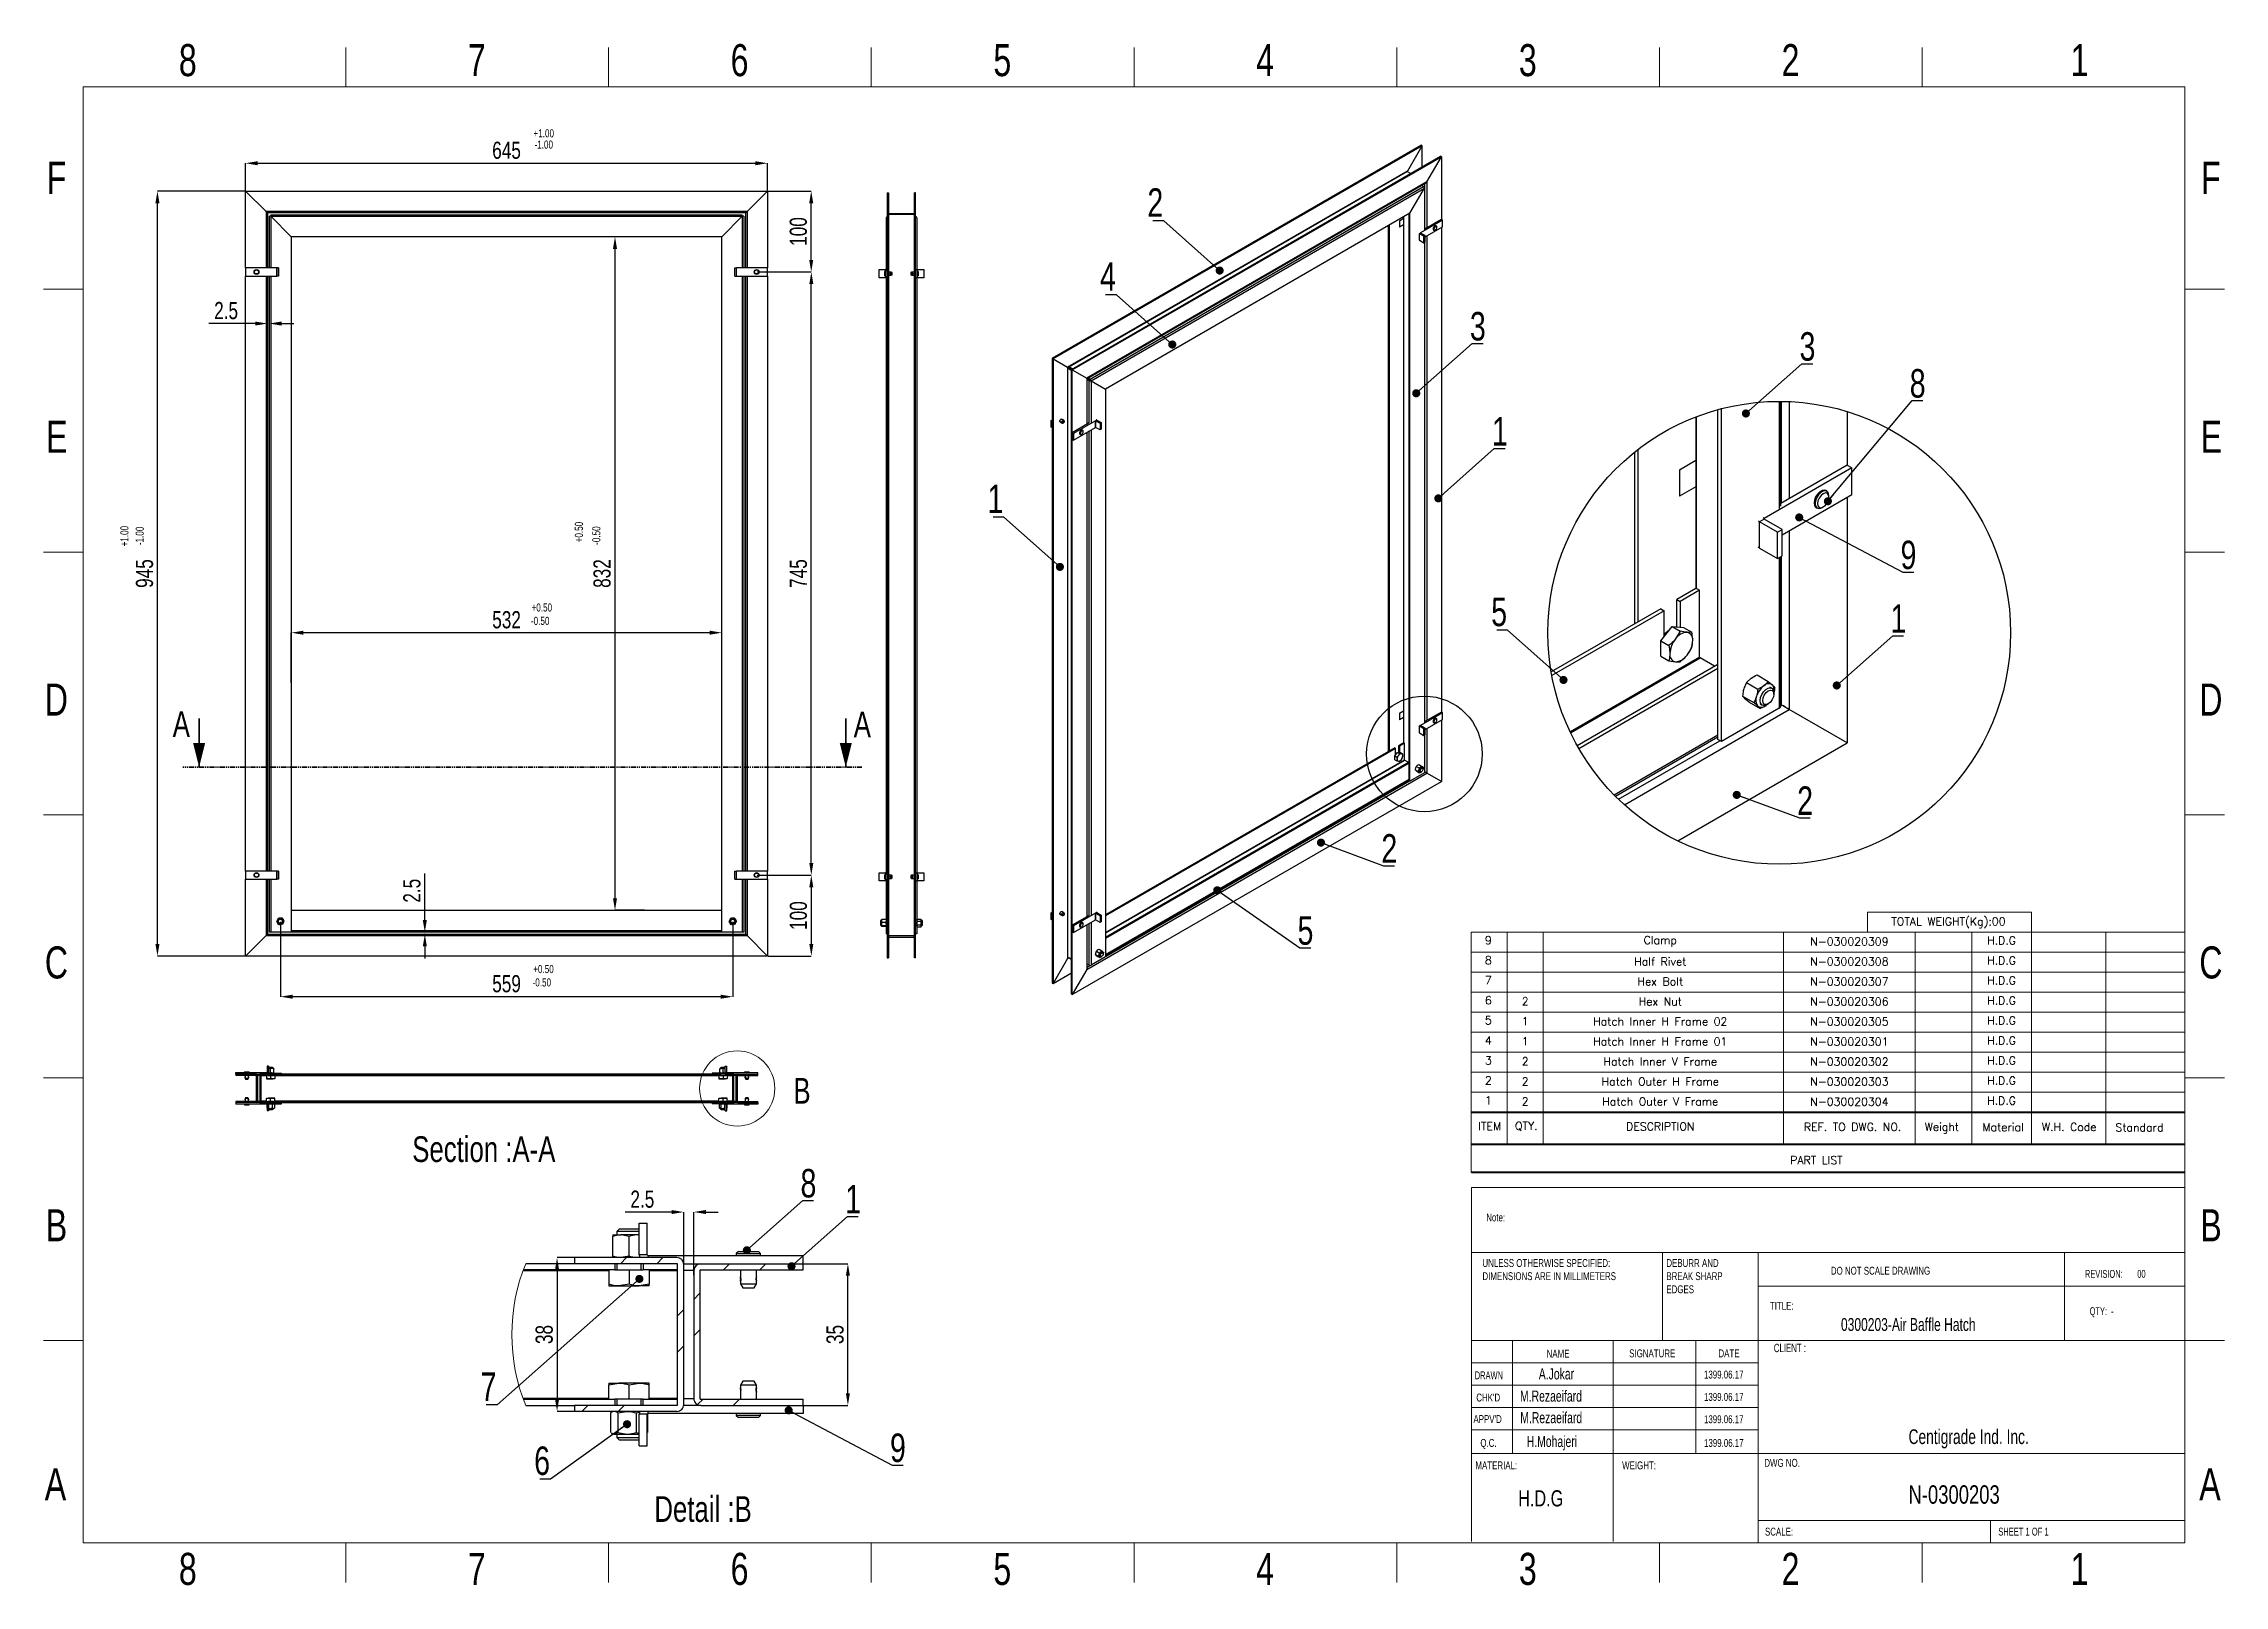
# Model space of a CAD drawing. Header units: millimetres. Extents: x 821 to 7155, y -3699 to 608.
# Drawn here: x 4460 to 7155, y -3699 to -1794 of the extents above; entities outside this region: 1.
import ezdxf
from ezdxf.enums import TextEntityAlignment as Align

# ---------------------------------------------------------------- set-up
doc = ezdxf.new("R2010")
doc.units = ezdxf.units.MM
doc.linetypes.add('PHANTOM', pattern=[12.7, 6.35, -1.27, 1.27, -1.27, 1.27, -1.27])
doc.layers.add('title', color=7, linetype='Continuous', lineweight=15)
doc.styles.add('SLDTEXTSTYLE0', font='TXT', dxfattribs={"width": 0.75})
doc.styles.add('SLDTEXTSTYLE1', font='TXT', dxfattribs={"width": 0.686449})
doc.styles.add('SLDTEXTSTYLE2', font='TXT', dxfattribs={"width": 0.652778})
doc.styles.add('SLDTEXTSTYLE3', font='TXT', dxfattribs={"width": 0.692308})
doc.styles.add('SLDTEXTSTYLE4', font='TXT', dxfattribs={"width": 0.7})
doc.styles.add('SLDTEXTSTYLE5', font='TXT', dxfattribs={"width": 0.678571})
doc.styles.add('TITLE', font='romans.shx', dxfattribs={"height": 2.5})
doc.dimstyles.new('Scale 5b1', dxfattribs={"dimscale": 10, "dimtxt": 2.116667, "dimasz": 1.5, "dimexe": 0, "dimexo": 0.0625, "dimgap": 0.529167, "dimtad": 1, "dimdec": 1, "dimlfac": 0.2, "dimrnd": 1e-09, "dimzin": 12, "dimdsep": 46, "dimtxsty": 'SLDTEXTSTYLE0', "dimcen": 0.09, "dimadec": 0, "dimazin": 3, "dimtfac": 1, "dimtdec": 1, "dimtofl": 0, "dimtmove": 0, "dimatfit": 3, "dimfxl": 1, "dimfrac": 2, "dimtolj": 1, "dimtzin": 12, "dimarcsym": 0})
doc.dimstyles.new('SLDDIMSTYLE0', dxfattribs={"dimscale": 10, "dimtxt": 2.116667, "dimasz": 1.5, "dimexe": 0, "dimexo": 0.0625, "dimgap": 0.529167, "dimtad": 1, "dimdec": 1, "dimrnd": 1e-09, "dimzin": 12, "dimdsep": 46, "dimtxsty": 'SLDTEXTSTYLE0', "dimcen": 0.09, "dimadec": 0, "dimazin": 3, "dimtfac": 1, "dimtdec": 1, "dimtofl": 0, "dimtmove": 0, "dimatfit": 3, "dimfxl": 1, "dimfrac": 2, "dimtolj": 1, "dimtzin": 12, "dimarcsym": 0})
pattern_1 = [(45, (4339.89, -4713.13), (-67.352, 67.352), []), (45, (4384.79, -4713.13), (-67.352, 67.352), [])]

msp = doc.modelspace()

# ---------------------------------------------------------------- texts
at = {"style": 'SLDTEXTSTYLE0', "width": 0.75}
for s, p in [('2', (5823.76, -2008.1)), ('4', (5765.21, -2099.48)), ('3', (6222.32, -2160.91)), ('3', (6629.69, -2185.87)), ('8', (6765.86, -2231.43)), ('1', (6249.63, -2290.72)), ('1', (5626.33, -2374.14)), ('9', (6754.49, -2443.34)), ('5', (6248.65, -2513.77)), ('1', (6742.03, -2521.85)), ('2', (6626.75, -2746.94)), ('2', (6112.96, -2805.9)), ('5', (6009.34, -2907.33)), ('8', (5395.14, -3219.49)), ('1', (5450.33, -3239.22)), ('7', (4999.85, -3470.86)), ('6', (5066.01, -3562.3)), ('9', (5505.73, -3546.27))]:
    msp.add_text(s, height=35.18, dxfattribs=at).set_placement(p)
at = {"color": 7, "linetype": 'Continuous', "lineweight": 18}
for s, insert, char_height, attachment_point, style in [('8', (4637.99, -1794.82), 39.59, 2, 'SLDTEXTSTYLE0'), ('7', (4995.14, -1794.82), 39.59, 2, 'SLDTEXTSTYLE0'), ('6', (5319.83, -1794.82), 39.59, 2, 'SLDTEXTSTYLE0'), ('5', (5644.51, -1794.82), 39.59, 2, 'SLDTEXTSTYLE0'), ('4', (5969.19, -1794.82), 39.59, 2, 'SLDTEXTSTYLE0'), ('3', (6293.87, -1794.82), 39.59, 2, 'SLDTEXTSTYLE0'), ('2', (6618.56, -1794.82), 39.59, 2, 'SLDTEXTSTYLE0'), ('1', (6975.71, -1794.82), 39.59, 2, 'SLDTEXTSTYLE0'), ('F', (4475.64, -1940.2), 39.59, 2, 'SLDTEXTSTYLE0'), ('F', (7138.04, -1940.2), 39.59, 2, 'SLDTEXTSTYLE0'), ('E', (4476.12, -2260.02), 39.59, 2, 'SLDTEXTSTYLE0'), ('E', (7138.52, -2260.02), 39.59, 2, 'SLDTEXTSTYLE0'), ('D', (4475.6, -2584.7), 39.59, 2, 'SLDTEXTSTYLE0'), ('D', (7137.99, -2584.7), 39.59, 2, 'SLDTEXTSTYLE0'), ('C', (4475.64, -2909.38), 39.59, 2, 'SLDTEXTSTYLE0'), ('C', (7138.04, -2909.38), 39.59, 2, 'SLDTEXTSTYLE0'), ('B', (5386.36, -3071.85), 31.75, 1, 'SLDTEXTSTYLE0'), ('B', (4475.75, -3234.07), 39.59, 2, 'SLDTEXTSTYLE0'), ('Note:', (6242.53, -3239.32), 9.74, 1, 'SLDTEXTSTYLE0'), ('B', (7138.15, -3234.07), 39.59, 2, 'SLDTEXTSTYLE0'), ('DO NOT SCALE DRAWING', (6668.4, -3305.12), 9.7405, 1, 'SLDTEXTSTYLE0'), ('REVISION:       00', (6982.31, -3309.01), 9.7405, 1, 'SLDTEXTSTYLE2'), ('TITLE:', (6593.05, -3348.42), 9.74, 1, 'SLDTEXTSTYLE0'), ('0300203-Air Baffle Hatch', (6680.86, -3368.44), 15.9095, 1, 'SLDTEXTSTYLE4'), ('QTY:  -', (6988.29, -3355.1), 9.74, 1, 'SLDTEXTSTYLE5'), ('NAME', (6317.14, -3407.6), 9.74, 1, 'SLDTEXTSTYLE0'), ('SIGNATURE', (6419.17, -3407.21), 9.74, 1, 'SLDTEXTSTYLE0'), ('DATE', (6529.46, -3407.21), 9.74, 1, 'SLDTEXTSTYLE0'), ('CLIENT :', (6597.91, -3400.24), 10.309, 1, 'SLDTEXTSTYLE4'), ('DRAWN', (6228.32, -3434.34), 9.74, 1, 'SLDTEXTSTYLE1'), ('A.Jokar', (6307.48, -3430.54), 13.745, 1, 'SLDTEXTSTYLE4'), ('1399.06.17', (6511.61, -3433.39), 9.74, 1, 'SLDTEXTSTYLE0'), ("CHK'D", (6230.24, -3461.76), 9.74, 1, 'SLDTEXTSTYLE0'), ('M.Rezaeifard', (6284.25, -3457.96), 13.7449, 1, 'SLDTEXTSTYLE4'), ('1399.06.17', (6511.61, -3460.99), 9.74, 1, 'SLDTEXTSTYLE0'), ("APPV'D", (6226.75, -3488.36), 9.74, 1, 'SLDTEXTSTYLE0'), ('M.Rezaeifard', (6284.54, -3484.56), 13.7449, 1, 'SLDTEXTSTYLE4'), ('1399.06.17', (6511.61, -3488.58), 9.74, 1, 'SLDTEXTSTYLE0'), ('Q.C.', (6235.28, -3517.84), 9.74, 1, 'SLDTEXTSTYLE0'), ('H.Mohajeri', (6292.55, -3514.04), 13.745, 1, 'SLDTEXTSTYLE4'), ('1399.06.17', (6511.66, -3517.84), 9.74, 1, 'SLDTEXTSTYLE0'), ('Centigrade Ind. Inc.', (6764.42, -3505.92), 18.1822, 1, 'SLDTEXTSTYLE4'), ('A', (4474.47, -3553.88), 39.59, 2, 'SLDTEXTSTYLE0'), ('MATERIAL:', (6229.18, -3545.57), 9.74, 1, 'SLDTEXTSTYLE0'), ('WEIGHT:', (6410.47, -3545.58), 9.731, 1, 'SLDTEXTSTYLE0'), ('DWG NO.', (6586.18, -3542.45), 9.74, 1, 'SLDTEXTSTYLE0'), ('A', (7136.87, -3553.88), 39.59, 2, 'SLDTEXTSTYLE0'), ('SCALE:', (6586.97, -3627.42), 9.74, 1, 'SLDTEXTSTYLE0'), ('SHEET 1 OF 1', (6875.31, -3627.42), 9.7405, 1, 'SLDTEXTSTYLE3'), ('8', (4637.99, -3658.5), 39.59, 2, 'SLDTEXTSTYLE0'), ('7', (4995.14, -3658.5), 39.59, 2, 'SLDTEXTSTYLE0'), ('6', (5319.83, -3658.5), 39.59, 2, 'SLDTEXTSTYLE0'), ('5', (5644.51, -3658.5), 39.59, 2, 'SLDTEXTSTYLE0'), ('4', (5969.19, -3658.5), 39.59, 2, 'SLDTEXTSTYLE0'), ('3', (6293.87, -3658.5), 39.59, 2, 'SLDTEXTSTYLE0'), ('2', (6618.56, -3658.5), 39.59, 2, 'SLDTEXTSTYLE0'), ('1', (6975.71, -3658.5), 39.59, 2, 'SLDTEXTSTYLE0')]:
    msp.add_mtext(s, dxfattribs=dict(at, insert=insert, char_height=char_height, attachment_point=attachment_point, style=style))
at = {"attachment_point": 1, "style": 'SLDTEXTSTYLE0'}
for s, width, insert, char_height in [('+1.00', 38.5652, (5065.17, -1900.02), 10), ('-1.00', 38.5652, (5066.43, -1913.92), 10), ('-0.50', 38.5652, (5062.02, -2502.26), 10), ('+0.50', 38.5652, (5062.81, -2485.75), 10), ('+0.50', 38.5652, (5064.81, -2932.34), 10), ('-0.50', 38.5652, (5064.02, -2948.85), 10), ('H.D.G', 71.5855, (6282, -3581.13), 20)]:
    msp.add_mtext_dynamic_manual_height_columns(s, width=width, gutter_width=12.22, heights=[0], dxfattribs=dict(at, insert=insert, char_height=char_height))
at = {"char_height": 10, "attachment_point": 1, "style": 'SLDTEXTSTYLE0'}
for s, insert, rotation in [('+1.00', (4554.5, -2415.28), 89.53349), ('-1.00', (4573.41, -2413.71), 89.53349), ('+0.50', (5116.24, -2410.25), 90), ('-0.50', (5137.81, -2413.41), 90)]:
    msp.add_mtext_dynamic_manual_height_columns(s, width=38.5652, gutter_width=12.22, heights=[0], dxfattribs=dict(at, insert=insert, rotation=rotation))
at = {"color": 7, "linetype": 'Continuous', "char_height": 31.75, "attachment_point": 1, "style": 'SLDTEXTSTYLE0'}
for insert in [(4619.36, -2618.81), (5460.89, -2619.25)]:
    msp.add_mtext('A', dxfattribs=dict(at, insert=insert))
at = {"color": 0, "linetype": 'Continuous', "lineweight": 0, "char_height": 31.75, "attachment_point": 2, "style": 'SLDTEXTSTYLE0'}
for s, insert in [('Section :A-A', (5003.8, -3143.95)), ('Detail :B', (5274.72, -3588.48))]:
    msp.add_mtext(s, dxfattribs=dict(at, insert=insert))
at = {"color": 7, "linetype": 'Continuous', "lineweight": 18, "insert": (6764.31, -3575.06), "char_height": 22.728, "width": 164.7765, "attachment_point": 1, "style": 'SLDTEXTSTYLE0'}
msp.add_mtext('N-0300203', dxfattribs=at)
at = {"layer": 'title', "color": 7, "lineweight": 18, "style": 'TITLE'}
for s, height, p in [('TOTAL WEIGHT(Kg):00', 9.8941, (6813.67, -2879.17)), ('Weight', 9.894, (6805.54, -3133.6))]:
    msp.add_text(s, height=height, dxfattribs=at).set_placement(p, align=Align.MIDDLE)
at = {"layer": 'title', "lineweight": 18, "style": 'TITLE'}
for s, p in [('9', (6240.88, -2906.7)), ('8', (6240.88, -2931.44)), ('7', (6240.88, -2956.17)), ('6', (6240.88, -2980.91)), ('5', (6240.88, -3005.64)), ('4', (6240.88, -3030.38)), ('3', (6240.88, -3055.11)), ('2', (6240.88, -3079.85)), ('1', (6240.88, -3104.58))]:
    msp.add_text(s, height=9.89, dxfattribs=at).set_placement(p)
at = {"layer": 'title', "color": 0, "lineweight": 18, "style": 'TITLE'}
for s, height, p in [('Clamp', 9.894, (6457.59, -2903.18)), ('N-030020309', 9.8941, (6691.3, -2903.3)), ('H.D.G', 9.894, (6879.36, -2902.05)), ('Half Rivet', 9.894, (6457.59, -2927.91)), ('N-030020308', 9.8941, (6691.3, -2928.04)), ('H.D.G', 9.894, (6879.36, -2926.79)), ('Hex Bolt', 9.894, (6457.59, -2952.65)), ('N-030020307', 9.8941, (6691.3, -2952.77)), ('H.D.G', 9.894, (6879.36, -2951.52)), ('2', 9.89, (6290.58, -2977.12)), ('Hex Nut', 9.894, (6457.59, -2977.38)), ('N-030020306', 9.8941, (6691.3, -2977.51)), ('H.D.G', 9.894, (6879.36, -2976.26)), ('1', 9.89, (6290.58, -3001.86)), ('Hatch Inner H Frame 02', 9.8941, (6457.59, -3002.12)), ('N-030020305', 9.8941, (6691.3, -3002.24)), ('H.D.G', 9.894, (6879.36, -3000.99)), ('1', 9.89, (6290.58, -3026.6)), ('Hatch Inner H Frame 01', 9.8941, (6457.59, -3026.85)), ('N-030020301', 9.8941, (6691.3, -3026.98)), ('H.D.G', 9.894, (6879.36, -3025.73)), ('2', 9.89, (6290.58, -3051.33)), ('2', 9.89, (6290.58, -3076.07)), ('Hatch Outer H Frame', 9.8941, (6457.59, -3076.32)), ('Hatch Inner V Frame', 9.8941, (6457.59, -3051.59)), ('N-030020302', 9.8941, (6691.3, -3051.71)), ('N-030020303', 9.8941, (6691.3, -3076.45)), ('H.D.G', 9.894, (6879.36, -3050.46)), ('H.D.G', 9.894, (6879.36, -3075.2)), ('2', 9.89, (6290.58, -3100.8)), ('Hatch Outer V Frame', 9.8941, (6457.59, -3101.06)), ('N-030020304', 9.8941, (6691.3, -3101.19)), ('H.D.G', 9.894, (6879.36, -3099.93)), ('ITEM', 9.894, (6246.83, -3131.61)), ('QTY.', 9.894, (6292.02, -3131.61)), ('DESCRIPTION', 9.8941, (6457.59, -3131.77)), ('REF. TO DWG. NO.', 9.8941, (6695.22, -3132.4)), ('Material', 9.894, (6881.24, -3132.4)), ('W.H. Code', 9.894, (6962.87, -3132.4)), ('Standard', 9.894, (7049.79, -3132.93)), ('PART LIST', 9.894, (6650.54, -3173.43))]:
    msp.add_text(s, height=height, dxfattribs=at).set_placement(p, align=Align.MIDDLE)

# ---------------------------------------------------------------- blocks, each defined once
blk = doc.blocks.new('SW_NOTE_62')
at = {"color": 0, "linetype": 'Continuous', "lineweight": 0, "char_height": 1.5, "attachment_point": 1, "style": 'SLDTEXTSTYLE0'}
for s, insert in [('UNLESS OTHERWISE SPECIFIED:', (0, 1.93)), ('DIMENSIONS ARE IN MILLIMETERS', (0, -0.57))]:
    blk.add_mtext(s, dxfattribs=dict(at, insert=insert))
blk = doc.blocks.new('SW_NOTE_63')
at = {"color": 0, "linetype": 'Continuous', "lineweight": 0, "char_height": 1.5, "attachment_point": 1, "style": 'SLDTEXTSTYLE0'}
for s, insert in [('DEBURR AND', (0, 1.93)), ('BREAK SHARP', (0, -0.57)), ('EDGES', (0, -3.07))]:
    blk.add_mtext(s, dxfattribs=dict(at, insert=insert))
blk = doc.blocks.new('SW_HATCH_0')
at = {"color": 0, "linetype": 'Continuous', "lineweight": 18}
for p, q in [((0, 0), (0.75, 0.75)), ((4.49, 0), (5.24, 0.75)), ((12.72, -0.75), (13.47, 0)), ((17.21, -0.75), (17.96, 0)), ((9.06, -4.41), (9.81, -3.66)), ((7.06, -6.41), (7.81, -5.66)), ((7.06, -10.9), (7.81, -10.15)), ((9.06, -8.9), (9.81, -8.15)), ((-4.78, -18.25), (-4.03, -17.5)), ((-0.29, -18.25), (0.46, -17.5)), ((9.53, -17.41), (10.19, -16.75)), ((13.93, -17.5), (14.68, -16.75))]:
    blk.add_line(p, q, dxfattribs=at)
blk = doc.blocks.new('*D10')
at = {"color": 0, "lineweight": -2, "transparency": 16777216}
for p, q in [((4709.4, -1975.7), (4709.4, -1942)), ((4724.4, -1942), (5339.4, -1942)), ((5354.4, -1975.7), (5354.4, -1942))]:
    blk.add_line(p, q, dxfattribs=at)
at = {"color": 0, "transparency": 16777216}
for points in [[(4724.4, -1939.5), (4724.4, -1944.5), (4709.4, -1942)], [(5339.4, -1939.5), (5339.4, -1944.5), (5354.4, -1942)]]:
    blk.add_solid(points, dxfattribs=at)
at = {"layer": 'Defpoints', "color": 0, "transparency": 16777216}
for p in [(5354.4, -1942), (4709.4, -1976.3), (5354.4, -1976.3)]:
    blk.add_point(p, dxfattribs=at)
at = {"color": 0, "transparency": 16777216, "insert": (5031.9, -1926.1), "char_height": 21.17, "attachment_point": 5, "style": 'SLDTEXTSTYLE0'}
blk.add_mtext('\\A1;645', dxfattribs=at)
blk = doc.blocks.new('*D11')
at = {"color": 0, "lineweight": -2, "transparency": 16777216}
for p, q in [((4721.4, -2140), (4664.1, -2140)), ((4736.4, -2151.9), (4736.4, -2140)), ((4738.9, -2151.9), (4738.9, -2140)), ((4753.9, -2140), (4768.9, -2140))]:
    blk.add_line(p, q, dxfattribs=at)
at = {"color": 0, "transparency": 16777216}
for points in [[(4721.4, -2137.5), (4721.4, -2142.5), (4736.4, -2140)], [(4753.9, -2137.5), (4753.9, -2142.5), (4738.9, -2140)]]:
    blk.add_solid(points, dxfattribs=at)
at = {"layer": 'Defpoints', "color": 0, "transparency": 16777216}
for p in [(4736.4, -2140), (4736.4, -2152.5), (4738.9, -2152.5)]:
    blk.add_point(p, dxfattribs=at)
at = {"color": 0, "transparency": 16777216, "insert": (4685.3, -2124.1), "char_height": 21.17, "attachment_point": 5, "style": 'SLDTEXTSTYLE0'}
blk.add_mtext('\\A1;2.5', dxfattribs=at)
blk = doc.blocks.new('*D13')
at = {"color": 0, "lineweight": -2, "transparency": 16777216}
for p, q in [((4765.9, -2583.8), (4765.9, -2521.9)), ((5282.9, -2521.9), (4780.9, -2521.9)), ((5297.9, -2583.8), (5297.9, -2521.9))]:
    blk.add_line(p, q, dxfattribs=at)
at = {"color": 0, "transparency": 16777216}
for points in [[(4780.9, -2519.4), (4780.9, -2524.4), (4765.9, -2521.9)], [(5282.9, -2519.4), (5282.9, -2524.4), (5297.9, -2521.9)]]:
    blk.add_solid(points, dxfattribs=at)
at = {"layer": 'Defpoints', "color": 0, "transparency": 16777216}
for p in [(4765.9, -2521.9), (4765.9, -2584.4), (5297.9, -2584.4)]:
    blk.add_point(p, dxfattribs=at)
at = {"color": 0, "transparency": 16777216, "insert": (5031.9, -2506), "char_height": 21.17, "attachment_point": 5, "style": 'SLDTEXTSTYLE0'}
blk.add_mtext('\\A1;532', dxfattribs=at)
blk = doc.blocks.new('*D14')
at = {"color": 0, "lineweight": -2, "transparency": 16777216}
for p, q in [((5202.5, -2032.8), (5165.9, -2032.8)), ((5165.9, -2849.8), (5165.9, -2047.8)), ((5202.5, -2864.8), (5165.9, -2864.8))]:
    blk.add_line(p, q, dxfattribs=at)
at = {"color": 0, "transparency": 16777216}
for points in [[(5163.4, -2047.8), (5168.4, -2047.8), (5165.9, -2032.8)], [(5163.4, -2849.8), (5168.4, -2849.8), (5165.9, -2864.8)]]:
    blk.add_solid(points, dxfattribs=at)
at = {"layer": 'Defpoints', "color": 0, "transparency": 16777216}
for p in [(5165.9, -2032.8), (5203.2, -2032.8), (5203.2, -2864.8)]:
    blk.add_point(p, dxfattribs=at)
at = {"color": 0, "transparency": 16777216, "insert": (5150, -2448.8), "char_height": 21.17, "attachment_point": 5, "rotation": 90, "style": 'SLDTEXTSTYLE0'}
blk.add_mtext('\\A1;832', dxfattribs=at)
blk = doc.blocks.new('*D15')
at = {"color": 0, "lineweight": -2, "transparency": 16777216}
for p, q in [((4708.8, -1976.3), (4600.5, -1976.3)), ((4600.5, -2906.3), (4600.5, -1991.3)), ((4708.8, -2921.3), (4600.5, -2921.3))]:
    blk.add_line(p, q, dxfattribs=at)
at = {"color": 0, "transparency": 16777216}
for points in [[(4598, -1991.3), (4603, -1991.3), (4600.5, -1976.3)], [(4598, -2906.3), (4603, -2906.3), (4600.5, -2921.3)]]:
    blk.add_solid(points, dxfattribs=at)
at = {"layer": 'Defpoints', "color": 0, "transparency": 16777216}
for p in [(4600.5, -1976.3), (4709.4, -1976.3), (4709.4, -2921.3)]:
    blk.add_point(p, dxfattribs=at)
at = {"color": 0, "transparency": 16777216, "insert": (4584.6, -2448.8), "char_height": 21.17, "attachment_point": 5, "rotation": 90, "style": 'SLDTEXTSTYLE0'}
blk.add_mtext('\\A1;945', dxfattribs=at)
blk = doc.blocks.new('*D16')
at = {"color": 0, "lineweight": -2, "transparency": 16777216}
for p, q in [((5355, -1976.3), (5408.4, -1976.3)), ((5408.4, -2061.3), (5408.4, -1991.3)), ((5341.5, -2076.3), (5408.4, -2076.3))]:
    blk.add_line(p, q, dxfattribs=at)
at = {"color": 0, "transparency": 16777216}
for points in [[(5405.9, -1991.3), (5410.9, -1991.3), (5408.4, -1976.3)], [(5405.9, -2061.3), (5410.9, -2061.3), (5408.4, -2076.3)]]:
    blk.add_solid(points, dxfattribs=at)
at = {"layer": 'Defpoints', "color": 0, "transparency": 16777216}
for p in [(5354.4, -1976.3), (5408.4, -1976.3), (5340.9, -2076.3)]:
    blk.add_point(p, dxfattribs=at)
at = {"color": 0, "transparency": 16777216, "insert": (5392.5, -2026.3), "char_height": 21.17, "attachment_point": 5, "rotation": 90, "style": 'SLDTEXTSTYLE0'}
blk.add_mtext('\\A1;100', dxfattribs=at)
blk = doc.blocks.new('*D17')
at = {"color": 0, "lineweight": -2, "transparency": 16777216}
for p, q in [((5341.5, -2821.3), (5408.5, -2821.3)), ((5408.5, -2836.3), (5408.5, -2906.3)), ((5355, -2921.3), (5408.5, -2921.3))]:
    blk.add_line(p, q, dxfattribs=at)
at = {"color": 0, "transparency": 16777216}
for points in [[(5406, -2836.3), (5411, -2836.3), (5408.5, -2821.3)], [(5406, -2906.3), (5411, -2906.3), (5408.5, -2921.3)]]:
    blk.add_solid(points, dxfattribs=at)
at = {"layer": 'Defpoints', "color": 0, "transparency": 16777216}
for p in [(5340.9, -2821.3), (5354.4, -2921.3), (5408.5, -2921.3)]:
    blk.add_point(p, dxfattribs=at)
at = {"color": 0, "transparency": 16777216, "insert": (5392.6, -2871.3), "char_height": 21.17, "attachment_point": 5, "rotation": 90, "style": 'SLDTEXTSTYLE0'}
blk.add_mtext('\\A1;100', dxfattribs=at)
blk = doc.blocks.new('*D18')
at = {"color": 0, "lineweight": -2, "transparency": 16777216}
for p, q in [((5341.5, -2076.3), (5408.5, -2076.3)), ((5408.5, -2806.3), (5408.5, -2091.3)), ((5341.5, -2821.3), (5408.5, -2821.3))]:
    blk.add_line(p, q, dxfattribs=at)
at = {"color": 0, "transparency": 16777216}
for points in [[(5406, -2091.3), (5411, -2091.3), (5408.5, -2076.3)], [(5406, -2806.3), (5411, -2806.3), (5408.5, -2821.3)]]:
    blk.add_solid(points, dxfattribs=at)
at = {"layer": 'Defpoints', "color": 0, "transparency": 16777216}
for p in [(5340.9, -2076.3), (5408.5, -2076.3), (5340.9, -2821.3)]:
    blk.add_point(p, dxfattribs=at)
at = {"color": 0, "transparency": 16777216, "insert": (5392.6, -2448.8), "char_height": 21.17, "attachment_point": 5, "rotation": 90, "style": 'SLDTEXTSTYLE0'}
blk.add_mtext('\\A1;745', dxfattribs=at)
blk = doc.blocks.new('*D19')
at = {"color": 0, "lineweight": -2, "transparency": 16777216}
for p, q in [((4752.4, -2878.9), (4752.4, -2971.5)), ((5311.4, -2878.9), (5311.4, -2971.5)), ((5296.4, -2971.5), (4767.4, -2971.5))]:
    blk.add_line(p, q, dxfattribs=at)
at = {"color": 0, "transparency": 16777216}
for points in [[(4767.4, -2969), (4767.4, -2974), (4752.4, -2971.5)], [(5296.4, -2969), (5296.4, -2974), (5311.4, -2971.5)]]:
    blk.add_solid(points, dxfattribs=at)
at = {"layer": 'Defpoints', "color": 0, "transparency": 16777216}
for p in [(4752.4, -2878.3), (5311.4, -2878.3), (4752.4, -2971.5)]:
    blk.add_point(p, dxfattribs=at)
at = {"color": 0, "transparency": 16777216, "insert": (5031.9, -2955.6), "char_height": 21.17, "attachment_point": 5, "style": 'SLDTEXTSTYLE0'}
blk.add_mtext('\\A1;559', dxfattribs=at)
blk = doc.blocks.new('*D20')
at = {"color": 0, "lineweight": -2, "transparency": 16777216}
for p, q in [((4930.9, -2876.8), (4930.9, -2819.5)), ((4931.5, -2891.8), (4930.9, -2891.8)), ((4931.5, -2894.3), (4930.9, -2894.3)), ((4930.9, -2909.3), (4930.9, -2924.3))]:
    blk.add_line(p, q, dxfattribs=at)
at = {"color": 0, "transparency": 16777216}
for points in [[(4928.4, -2876.8), (4933.4, -2876.8), (4930.9, -2891.8)], [(4928.4, -2909.3), (4933.4, -2909.3), (4930.9, -2894.3)]]:
    blk.add_solid(points, dxfattribs=at)
at = {"layer": 'Defpoints', "color": 0, "transparency": 16777216}
for p in [(4930.9, -2891.8), (4930.9, -2891.8), (4930.9, -2894.3)]:
    blk.add_point(p, dxfattribs=at)
at = {"color": 0, "transparency": 16777216, "insert": (4915, -2840.6), "char_height": 21.17, "attachment_point": 5, "rotation": 90, "style": 'SLDTEXTSTYLE0'}
blk.add_mtext('\\A1;2.5', dxfattribs=at)
blk = doc.blocks.new('*D22')
at = {"color": 0, "lineweight": -2, "transparency": 16777216}
for p, q in [((5398.9, -3301.3), (5453.7, -3301.3)), ((5453.7, -3461.3), (5453.7, -3316.3)), ((5398.9, -3476.3), (5453.7, -3476.3))]:
    blk.add_line(p, q, dxfattribs=at)
at = {"color": 0, "transparency": 16777216}
for points in [[(5451.2, -3316.3), (5456.2, -3316.3), (5453.7, -3301.3)], [(5451.2, -3461.3), (5456.2, -3461.3), (5453.7, -3476.3)]]:
    blk.add_solid(points, dxfattribs=at)
at = {"layer": 'Defpoints', "color": 0, "transparency": 16777216}
for p in [(5398.3, -3301.3), (5453.7, -3301.3), (5398.3, -3476.3)]:
    blk.add_point(p, dxfattribs=at)
at = {"color": 0, "transparency": 16777216, "insert": (5437.9, -3388.8), "char_height": 21.17, "attachment_point": 5, "rotation": 90, "style": 'SLDTEXTSTYLE0'}
blk.add_mtext('\\A1;35', dxfattribs=at)
blk = doc.blocks.new('*D23')
at = {"color": 0, "lineweight": -2, "transparency": 16777216}
for p, q in [((5124.2, -3293.8), (5094.3, -3293.8)), ((5094.3, -3308.8), (5094.3, -3468.8)), ((5124.2, -3483.8), (5094.3, -3483.8))]:
    blk.add_line(p, q, dxfattribs=at)
at = {"color": 0, "transparency": 16777216}
for points in [[(5091.8, -3308.8), (5096.8, -3308.8), (5094.3, -3293.8)], [(5091.8, -3468.8), (5096.8, -3468.8), (5094.3, -3483.8)]]:
    blk.add_solid(points, dxfattribs=at)
at = {"layer": 'Defpoints', "color": 0, "transparency": 16777216}
for p in [(5124.8, -3293.8), (5094.3, -3483.8), (5124.8, -3483.8)]:
    blk.add_point(p, dxfattribs=at)
at = {"color": 0, "transparency": 16777216, "insert": (5078.5, -3388.8), "char_height": 21.17, "attachment_point": 5, "rotation": 90, "style": 'SLDTEXTSTYLE0'}
blk.add_mtext('\\A1;38', dxfattribs=at)
blk = doc.blocks.new('*D24')
at = {"color": 0, "lineweight": -2, "transparency": 16777216}
for p, q in [((5235.8, -3237.5), (5178.5, -3237.5)), ((5250.8, -3315.3), (5250.8, -3237.5)), ((5263.3, -3315.3), (5263.3, -3237.5)), ((5278.3, -3237.5), (5293.3, -3237.5))]:
    blk.add_line(p, q, dxfattribs=at)
at = {"color": 0, "transparency": 16777216}
for points in [[(5235.8, -3235), (5235.8, -3240), (5250.8, -3237.5)], [(5278.3, -3235), (5278.3, -3240), (5263.3, -3237.5)]]:
    blk.add_solid(points, dxfattribs=at)
at = {"layer": 'Defpoints', "color": 0, "transparency": 16777216}
for p in [(5250.8, -3237.5), (5250.8, -3315.9), (5263.3, -3315.9)]:
    blk.add_point(p, dxfattribs=at)
at = {"color": 0, "transparency": 16777216, "insert": (5199.7, -3221.7), "char_height": 21.17, "attachment_point": 5, "style": 'SLDTEXTSTYLE0'}
blk.add_mtext('\\A1;2.5', dxfattribs=at)

# ---------------------------------------------------------------- dimensions: what is measured, and where the dimension line sits
for base, p1, p2, dimstyle, picture, middle in [((5354.42, -1941.95), (4709.42, -1976.29), (5354.42, -1976.29), 'SLDDIMSTYLE0', '*D10', (5031.92, -1926.08)), ((4736.42, -2140.02), (4738.92, -2152.48), (4736.42, -2152.48), 'SLDDIMSTYLE0', '*D11', (4685.25, -2124.15)), ((4765.92, -2521.9), (5297.92, -2584.39), (4765.92, -2584.39), 'SLDDIMSTYLE0', '*D13', (5031.92, -2506.02)), ((4752.42, -2971.51), (5311.42, -2878.29), (4752.42, -2878.29), 'SLDDIMSTYLE0', '*D19', (5031.92, -2955.63)), ((5250.82, -3237.55), (5263.32, -3315.93), (5250.82, -3315.93), 'Scale 5b1', '*D24', (5199.65, -3221.67))]:
    dim = msp.add_linear_dim(base=base, p1=p1, p2=p2, dimstyle=dimstyle)
    dim.commit()
    dim.dimension.update_dxf_attribs({"geometry": picture, "text_midpoint": middle})
for base, p1, p2, dimstyle, picture, middle in [((4600.52, -1976.29), (4709.42, -2921.29), (4709.42, -1976.29), 'SLDDIMSTYLE0', '*D15', (4584.64, -2448.79)), ((5408.37, -1976.29), (5340.92, -2076.29), (5354.42, -1976.29), 'SLDDIMSTYLE0', '*D16', (5392.49, -2026.29)), ((5165.86, -2032.79), (5203.17, -2864.79), (5203.17, -2032.79), 'SLDDIMSTYLE0', '*D14', (5149.99, -2448.79)), ((5408.47, -2076.29), (5340.92, -2821.29), (5340.92, -2076.29), 'SLDDIMSTYLE0', '*D18', (5392.59, -2448.79)), ((4930.92, -2891.79), (4930.92, -2894.29), (4930.92, -2891.79), 'SLDDIMSTYLE0', '*D20', (4915.05, -2840.62)), ((5408.47, -2921.29), (5340.92, -2821.29), (5354.42, -2921.29), 'SLDDIMSTYLE0', '*D17', (5392.59, -2871.29)), ((5094.34, -3483.81), (5124.83, -3293.8), (5124.83, -3483.81), 'Scale 5b1', '*D23', (5078.47, -3388.81)), ((5453.74, -3301.31), (5398.32, -3476.31), (5398.32, -3301.31), 'Scale 5b1', '*D22', (5437.86, -3388.81))]:
    dim = msp.add_linear_dim(base=base, p1=p1, p2=p2, angle=90, dimstyle=dimstyle)
    dim.commit()
    dim.dimension.update_dxf_attribs({"geometry": picture, "text_midpoint": middle})

# ---------------------------------------------------------------- hatches: boundary and pattern name
at = {"linetype": 'Continuous', "lineweight": 18}
h = msp.add_hatch(dxfattribs=at)
h.set_pattern_fill('ANSI32', style=0)
h.set_pattern_definition([(45, (784.858, 443.056), (-6.7352, 6.7352), []), (45, (789.348, 443.056), (-6.7352, 6.7352), [])])
edge = h.paths.add_edge_path(flags=0)
edge.add_line((823.14, 607.63), (820.61, 607.63))
edge.add_line((820.61, 607.63), (820.61, 607.48))
edge.add_line((820.61, 607.48), (823.14, 607.48))
edge.add_arc((823.14, 607.46), 0.02, 0, 90, ccw=False)
edge.add_line((823.16, 607.46), (823.16, 604.3))
edge.add_arc((823.14, 604.3), 0.02, 270, 360, ccw=False)
edge.add_line((823.14, 604.28), (820.61, 604.28))
edge.add_line((820.61, 604.28), (820.61, 604.13))
edge.add_line((820.61, 604.13), (823.14, 604.13))
edge.add_arc((823.14, 604.3), 0.17, 270, 360)
edge.add_line((823.31, 604.3), (823.31, 607.46))
edge.add_arc((823.14, 607.46), 0.17, 0, 90)
h = msp.add_hatch(dxfattribs=at)
h.set_pattern_fill('ANSI32', scale=10, style=0)
h.set_pattern_definition(pattern_1)
edge = h.paths.add_edge_path(flags=0)
edge.add_line((4728.59, -3103.84), (4753.89, -3103.84))
edge.add_line((4753.89, -3103.84), (4753.89, -3102.34))
edge.add_line((4753.89, -3102.34), (4728.59, -3102.34))
edge.add_arc((4728.59, -3102.14), 0.2, 180, 270, ccw=False)
edge.add_line((4728.39, -3102.14), (4728.39, -3067.54))
edge.add_arc((4728.59, -3067.54), 0.2, 90, 180, ccw=False)
edge.add_line((4728.59, -3067.34), (4753.89, -3067.34))
edge.add_line((4753.89, -3067.34), (4753.89, -3065.84))
edge.add_line((4753.89, -3065.84), (4728.59, -3065.84))
edge.add_arc((4728.59, -3067.54), 1.7, 90, 180)
edge.add_line((4726.89, -3067.54), (4726.89, -3102.14))
edge.add_arc((4728.59, -3102.14), 1.7, 180, 270)
h = msp.add_hatch(dxfattribs=at)
h.set_pattern_fill('ANSI32', scale=10, style=0)
h.set_pattern_definition(pattern_1)
edge = h.paths.add_edge_path(flags=0)
edge.add_line((5311.19, -3065.84), (5285.89, -3065.84))
edge.add_line((5285.89, -3065.84), (5285.89, -3067.34))
edge.add_line((5285.89, -3067.34), (5311.19, -3067.34))
edge.add_arc((5311.19, -3067.54), 0.2, 0, 90, ccw=False)
edge.add_line((5311.39, -3067.54), (5311.39, -3102.14))
edge.add_arc((5311.19, -3102.14), 0.2, 270, 360, ccw=False)
edge.add_line((5311.19, -3102.34), (5285.89, -3102.34))
edge.add_line((5285.89, -3102.34), (5285.89, -3103.84))
edge.add_line((5285.89, -3103.84), (5311.19, -3103.84))
edge.add_arc((5311.19, -3102.14), 1.7, 270, 360)
edge.add_line((5312.89, -3102.14), (5312.89, -3067.54))
edge.add_arc((5311.19, -3067.54), 1.7, 0, 90)
h = msp.add_hatch(dxfattribs=at)
h.set_pattern_fill('ANSI32', scale=10, style=0)
h.set_pattern_definition(pattern_1)
edge = h.paths.add_edge_path(flags=0)
edge.add_line((5317.09, -3102.34), (5342.39, -3102.34))
edge.add_line((5342.39, -3102.34), (5342.39, -3100.84))
edge.add_line((5342.39, -3100.84), (5317.09, -3100.84))
edge.add_arc((5317.09, -3100.64), 0.2, 180, 270, ccw=False)
edge.add_line((5316.89, -3100.64), (5316.89, -3069.04))
edge.add_arc((5317.09, -3069.04), 0.2, 90, 180, ccw=False)
edge.add_line((5317.09, -3068.84), (5342.39, -3068.84))
edge.add_line((5342.39, -3068.84), (5342.39, -3067.34))
edge.add_line((5342.39, -3067.34), (5317.09, -3067.34))
edge.add_arc((5317.09, -3069.04), 1.7, 90, 180)
edge.add_line((5315.39, -3069.04), (5315.39, -3100.64))
edge.add_arc((5317.09, -3100.64), 1.7, 180, 270)

# ---------------------------------------------------------------- linework, layer by layer
at = {"color": 7, "linetype": 'Continuous', "lineweight": 18}
for p, q in [((4833.2, -1847.51), (4833.2, -1798.81)), ((5157.88, -1847.51), (5157.88, -1798.81)), ((5482.57, -1847.51), (5482.57, -1798.81)), ((5807.25, -1798.81), (5807.25, -1847.51)), ((5807.25, -1847.51), (5807.25, -1798.81)), ((6131.93, -1847.51), (6131.93, -1798.81)), ((6456.61, -1847.51), (6456.61, -1798.81)), ((6781.3, -1847.51), (6781.3, -1798.81)), ((4508.52, -3646.25), (4508.52, -1847.51)), ((4508.52, -1847.51), (7105.98, -1847.51)), ((7105.98, -1847.51), (7105.98, -3646.25)), ((4508.52, -2097.52), (4459.81, -2097.52)), ((7105.98, -2097.52), (7154.68, -2097.52)), ((4508.52, -2422.2), (4459.81, -2422.2)), ((7105.98, -2422.2), (7154.68, -2422.2)), ((4459.81, -2746.88), (4508.52, -2746.88)), ((4508.52, -2746.88), (4459.81, -2746.88)), ((7154.68, -2746.88), (7105.98, -2746.88)), ((7105.98, -2746.88), (7154.68, -2746.88)), ((4508.52, -3071.57), (4459.81, -3071.57)), ((7105.98, -3071.57), (7154.68, -3071.57)), ((6224.14, -3207.3), (7105.98, -3207.3)), ((6224.14, -3207.3), (6224.14, -3287.48)), ((6224.14, -3287.48), (7105.98, -3287.48)), ((6224.14, -3287.48), (6224.14, -3644.63)), ((6460.51, -3287.48), (6460.51, -3396.25)), ((6578.69, -3287.48), (6578.69, -3646.25)), ((6957.21, -3396.25), (6957.21, -3287.48)), ((7105.98, -3328.88), (6578.69, -3328.88)), ((4508.52, -3396.25), (4459.81, -3396.25)), ((7105.98, -3396.25), (6224.14, -3396.25)), ((6274.79, -3396.25), (6274.79, -3535.86)), ((6399.41, -3396.25), (6399.41, -3644.63)), ((6501.46, -3396.25), (6501.46, -3535.86)), ((6578.69, -3644.63), (6578.69, -3396.25)), ((7105.98, -3396.25), (7154.68, -3396.25)), ((6578.69, -3423.85), (6224.14, -3423.85)), ((6578.69, -3451.44), (6224.14, -3451.44)), ((6578.69, -3479.04), (6224.14, -3479.04)), ((6578.69, -3506.64), (6224.14, -3506.64)), ((6291.68, -3535.86), (6224.14, -3535.86)), ((6291.68, -3535.86), (7105.98, -3535.86)), ((6578.69, -3618.66), (7105.98, -3618.66)), ((6865.71, -3646.25), (6865.71, -3618.66)), ((7105.98, -3646.25), (4508.52, -3646.25)), ((4833.2, -3646.25), (4833.2, -3694.96)), ((5157.88, -3646.25), (5157.88, -3694.96)), ((5482.57, -3646.25), (5482.57, -3694.96)), ((5807.25, -3694.96), (5807.25, -3646.25)), ((5807.25, -3646.25), (5807.25, -3694.96)), ((6131.93, -3646.25), (6131.93, -3694.96)), ((6456.61, -3646.25), (6456.61, -3694.96)), ((6781.3, -3646.25), (6781.3, -3694.96))]:
    msp.add_line(p, q, dxfattribs=at)
at = {"color": 7, "linetype": 'Continuous', "lineweight": 25}
for p, q in [((6162.37, -1919.73), (5706.28, -2183.02)), ((6163.43, -1920.34), (5707.34, -2183.63)), ((5729.97, -2196.69), (6186.05, -1933.4)), ((5731.03, -2197.3), (6187.11, -1934.01)), ((6145.54, -1951.32), (6163.43, -1920.34)), ((6162.37, -1919.73), (6163.43, -1920.34)), ((6163.43, -1946.46), (6163.43, -1920.34)), ((6169.22, -1965), (6187.11, -1934.01)), ((6187.11, -1934.01), (6186.05, -1933.4)), ((6187.11, -1934.01), (6187.11, -2011.58)), ((6145.54, -1951.32), (5725.23, -2193.96)), ((5726.58, -2193.51), (6144.48, -1952.26)), ((6169.22, -1965), (5748.92, -2207.64)), ((5749.42, -2207.92), (6168.02, -1966.27)), ((6144.48, -1952.27), (6144.58, -1952.11)), ((6144.57, -1952.11), (6144.48, -1952.27)), ((6144.5, -1952.2), (6144.48, -1952.26)), ((6148.93, -1954.83), (6144.48, -1952.26)), ((6144.5, -1952.2), (6144.49, -1952.27)), ((6144.57, -1952.11), (6144.5, -1952.2)), ((6144.66, -1952.03), (6144.82, -1951.89)), ((4709.42, -1976.29), (4734.72, -2001.59)), ((4709.42, -1976.29), (5354.42, -1976.29)), ((4709.42, -2071.29), (4709.42, -1976.29)), ((5329.12, -2001.59), (5354.42, -1976.29)), ((5354.42, -1976.29), (5354.42, -2071.29)), ((5502.34, -1978.4), (5503.84, -1978.4)), ((5502.34, -1978.4), (5502.34, -2923.4)), ((5503.84, -1978.4), (5503.84, -2923.4)), ((5537.34, -1978.4), (5535.84, -1978.4)), ((5535.84, -2923.4), (5535.84, -1978.4)), ((5537.34, -2923.4), (5537.34, -1978.4)), ((5752.95, -2208.57), (6164.91, -1970.75)), ((5754.15, -2210.66), (6166.11, -1972.84)), ((6148.22, -2003.82), (6166.11, -1972.84)), ((6164.91, -1970.75), (6162.58, -1969.41)), ((6164.93, -1970.77), (6166.11, -1971.45)), ((6166.61, -2024.24), (6166.61, -1972.14)), ((5329.12, -2001.59), (4734.72, -2001.59)), ((5327.42, -2003.29), (4736.42, -2003.29)), ((4736.42, -2003.29), (4736.42, -2071.29)), ((4738.92, -2071.29), (4738.92, -2007.49)), ((4740.62, -2007.49), (4738.92, -2007.49)), ((4740.62, -2005.79), (4740.62, -2007.49)), ((4740.62, -2005.79), (5323.22, -2005.79)), ((4740.62, -2007.49), (5323.22, -2007.49)), ((4740.62, -2007.49), (4765.92, -2032.79)), ((5297.92, -2032.79), (5323.22, -2007.49)), ((5323.22, -2007.49), (5323.22, -2005.79)), ((5324.92, -2007.49), (5323.22, -2007.49)), ((5324.92, -2007.49), (5324.92, -2071.29)), ((5327.47, -2003.2), (5327.42, -2003.29)), ((5327.42, -2071.29), (5327.42, -2003.29)), ((5327.61, -2003.06), (5327.47, -2003.2)), ((5500.84, -2009.6), (5500.84, -2073.4)), ((5502.34, -2009.6), (5500.84, -2009.6)), ((5503.95, -2005.17), (5503.99, -2005.31)), ((5503.99, -2005.31), (5504.04, -2005.4)), ((5504.04, -2005.4), (5504.04, -2003.9)), ((5504.04, -2003.9), (5535.64, -2003.9)), ((5535.64, -2005.4), (5504.04, -2005.4)), ((5535.68, -2003.89), (5535.64, -2003.9)), ((5535.64, -2005.4), (5535.64, -2003.9)), ((5535.73, -2003.87), (5535.68, -2003.89)), ((5535.68, -2003.89), (5535.82, -2004.43)), ((5535.73, -2003.87), (5535.83, -2004.07)), ((5538.84, -2009.6), (5537.34, -2009.6)), ((5538.84, -2009.6), (5538.84, -2073.4)), ((6148.22, -2003.82), (5772.04, -2220.99)), ((6121.35, -2019.33), (6121.35, -2668.9)), ((6122.41, -2018.72), (6122.41, -2668.29)), ((6135.28, -2012.93), (6140.3, -2010.03)), ((6135.28, -2012.93), (6135.28, -2021.1)), ((6140.3, -2018.2), (6135.28, -2021.1)), ((6147.16, -2704.62), (6147.16, -2004.44)), ((6148.22, -2705.23), (6148.22, -2003.82)), ((6188.53, -2012.4), (6161.45, -2028.03)), ((6187.11, -2011.58), (6166.61, -2023.42)), ((6166.96, -2033.02), (6188.53, -2020.57)), ((6180.84, -2019.6), (6180.48, -2019.4)), ((6181.46, -2021.38), (6181.46, -2020.97)), ((6187.11, -2011.58), (6188.53, -2012.4)), ((6188.53, -2020.57), (6188.53, -2012.4)), ((5297.92, -2032.79), (4765.92, -2032.79)), ((4765.92, -2032.79), (4765.92, -2891.79)), ((5297.92, -2891.79), (5297.92, -2032.79)), ((6161.45, -2028.2), (6160.03, -2029.01)), ((6165.55, -2032.2), (6160.03, -2029.01)), ((6160.03, -2037.18), (6160.03, -2029.01)), ((6160.03, -2037.18), (6165.55, -2040.36)), ((6166.96, -2031.38), (6161.45, -2028.2)), ((6165.55, -2032.2), (6166.96, -2031.38)), ((6165.55, -2040.36), (6165.55, -2032.2)), ((6165.55, -2040.36), (6166.96, -2039.55)), ((6166.61, -2632.56), (6166.61, -2039.75)), ((6166.96, -2039.55), (6166.96, -2031.38)), ((6177.48, -2024.59), (6177.84, -2024.8)), ((6179.34, -2024.65), (6179.69, -2024.44)), ((6187.11, -2021.38), (6187.11, -2619.91)), ((4747.72, -2071.29), (4709.42, -2071.29)), ((4709.42, -2071.29), (4709.42, -2081.29)), ((4747.92, -2071.29), (4747.72, -2071.29)), ((4747.72, -2071.29), (4747.72, -2081.29)), ((4747.92, -2071.29), (4747.92, -2081.29)), ((4749.92, -2071.29), (4747.92, -2071.29)), ((4749.92, -2071.29), (4749.92, -2081.29)), ((5313.92, -2081.29), (5313.92, -2071.29)), ((5313.92, -2071.29), (5315.92, -2071.29)), ((5315.92, -2081.29), (5315.92, -2071.29)), ((5316.12, -2071.29), (5315.92, -2071.29)), ((5316.12, -2081.29), (5316.12, -2071.29)), ((5354.42, -2071.29), (5316.12, -2071.29)), ((5354.42, -2081.29), (5354.42, -2071.29)), ((5492.34, -2083.4), (5492.34, -2073.4)), ((5492.34, -2073.4), (5500.14, -2073.4)), ((5500.34, -2073.4), (5500.14, -2073.4)), ((5502.34, -2073.4), (5500.34, -2073.4)), ((5500.34, -2083.4), (5500.34, -2073.4)), ((5502.34, -2083.4), (5502.34, -2073.4)), ((5537.34, -2073.4), (5537.34, -2083.4)), ((5537.34, -2073.4), (5539.34, -2073.4)), ((5539.34, -2073.4), (5539.34, -2083.4)), ((5539.54, -2073.4), (5539.34, -2073.4)), ((5539.54, -2073.4), (5547.34, -2073.4)), ((5547.34, -2073.4), (5547.34, -2083.4)), ((4709.42, -2081.29), (4747.72, -2081.29)), ((4709.42, -2816.29), (4709.42, -2081.29)), ((4736.42, -2081.29), (4736.42, -2816.29)), ((4738.92, -2816.29), (4738.92, -2081.29)), ((4747.72, -2081.29), (4747.92, -2081.29)), ((4749.92, -2081.29), (4747.92, -2081.29)), ((5313.92, -2081.29), (5315.92, -2081.29)), ((5315.92, -2081.29), (5316.12, -2081.29)), ((5316.12, -2081.29), (5354.42, -2081.29)), ((5324.92, -2081.29), (5324.92, -2816.29)), ((5327.42, -2816.29), (5327.42, -2081.29)), ((5354.42, -2081.29), (5354.42, -2816.29)), ((5500.14, -2083.4), (5492.34, -2083.4)), ((5499.84, -2075.4), (5499.34, -2075.9)), ((5499.34, -2078.4), (5499.34, -2075.9)), ((5499.34, -2080.9), (5499.34, -2078.4)), ((5499.34, -2080.9), (5499.84, -2081.4)), ((5500.34, -2075.4), (5499.84, -2075.4)), ((5499.84, -2078.4), (5499.84, -2075.4)), ((5499.84, -2081.4), (5499.84, -2078.4)), ((5499.84, -2081.4), (5500.34, -2081.4)), ((5500.14, -2083.4), (5500.34, -2083.4)), ((5502.34, -2083.4), (5500.34, -2083.4)), ((5500.84, -2083.4), (5500.84, -2818.4)), ((5507.34, -2076.4), (5503.84, -2076.4)), ((5503.84, -2080.4), (5507.34, -2080.4)), ((5508.34, -2076.97), (5507.34, -2076.4)), ((5507.34, -2078.4), (5507.34, -2076.4)), ((5507.34, -2080.4), (5507.34, -2078.4)), ((5507.34, -2080.4), (5508.34, -2079.82)), ((5508.34, -2078.4), (5508.34, -2076.97)), ((5508.34, -2079.82), (5508.34, -2078.4)), ((5532.34, -2076.4), (5531.34, -2076.97)), ((5531.34, -2076.97), (5531.34, -2079.82)), ((5531.34, -2079.82), (5532.34, -2080.4)), ((5535.84, -2076.4), (5532.34, -2076.4)), ((5532.34, -2076.4), (5532.34, -2080.4)), ((5532.34, -2080.4), (5535.84, -2080.4)), ((5537.34, -2083.4), (5539.34, -2083.4)), ((5538.84, -2083.4), (5538.84, -2818.4)), ((5539.84, -2075.4), (5539.34, -2075.4)), ((5539.34, -2081.4), (5539.84, -2081.4)), ((5539.34, -2083.4), (5539.54, -2083.4)), ((5547.34, -2083.4), (5539.54, -2083.4)), ((5540.34, -2075.9), (5539.84, -2075.4)), ((5539.84, -2075.4), (5539.84, -2081.4)), ((5539.84, -2081.4), (5540.34, -2080.9)), ((5540.34, -2075.9), (5540.34, -2080.9)), ((5706.28, -2183.02), (5707.34, -2183.63)), ((5706.28, -2183.02), (5706.28, -2954.65)), ((5707.34, -2183.63), (5725.23, -2193.96)), ((5707.34, -2183.63), (5707.34, -2955.26)), ((5725.66, -2193.78), (5725.23, -2193.96)), ((5725.23, -2193.96), (5725.23, -2924.27)), ((5725.43, -2195.13), (5725.88, -2194.34)), ((5725.43, -2195.13), (5725.48, -2195.26)), ((5725.48, -2195.26), (5726.24, -2194.54)), ((5725.48, -2195.26), (5725.51, -2195.35)), ((5726.58, -2194.74), (5725.51, -2195.35)), ((5725.51, -2922.89), (5725.51, -2195.35)), ((5729.97, -2197.92), (5725.51, -2195.35)), ((5726.2, -2193.59), (5725.57, -2194.13)), ((5726, -2193.65), (5725.66, -2193.78)), ((5726.36, -2193.54), (5725.92, -2194.35)), ((5726.2, -2193.59), (5726, -2193.65)), ((5726.36, -2193.54), (5726.2, -2193.59)), ((5726.58, -2194.74), (5726.24, -2194.57)), ((5726.26, -2194.52), (5726.58, -2194.74)), ((5726.49, -2193.52), (5726.36, -2193.54)), ((5726.58, -2193.51), (5726.48, -2193.52)), ((5726.58, -2194.74), (5726.58, -2193.51)), ((5731.03, -2196.08), (5726.58, -2193.51)), ((5729.97, -2196.7), (5726.58, -2194.74)), ((5731.03, -2197.3), (5729.97, -2196.69)), ((5729.97, -2968.32), (5729.97, -2196.69)), ((5731.03, -2197.3), (5748.92, -2207.64)), ((5731.03, -2968.94), (5731.03, -2197.3)), ((5749.17, -2207.77), (5749.15, -2207.76)), ((5749.15, -2207.77), (5749.17, -2207.78)), ((5749.42, -2264.26), (5749.42, -2207.92)), ((5752.81, -2210.04), (5749.42, -2208.09)), ((5751.75, -2210.66), (5749.42, -2209.31)), ((5749.56, -2207.84), (5752.95, -2209.8)), ((5750.62, -2207.23), (5752.95, -2208.57)), ((5753.09, -2210.04), (5754.15, -2210.66)), ((5754.15, -2210.66), (5772.04, -2220.99)), ((5772.04, -2220.99), (5772.04, -2922.4)), ((6606.61, -2365.73), (6606.61, -2236.1)), ((5704.87, -2259.77), (5706.28, -2258.96)), ((5706.28, -2260.59), (5704.87, -2259.77)), ((5704.87, -2267.94), (5704.87, -2259.77)), ((5706.28, -2268.75), (5706.28, -2260.59)), ((5715.89, -2261.5), (5718.36, -2262.93)), ((5720.36, -2259.47), (5717.89, -2258.04)), ((5718.86, -2263.02), (5719.71, -2262.9)), ((5721.01, -2260.65), (5720.68, -2259.86)), ((5751.9, -2262.83), (5731.03, -2274.88)), ((5759.53, -2260.06), (5732.44, -2275.69)), ((5759.53, -2260.06), (5759.53, -2268.22)), ((5759.81, -2260.06), (5761.22, -2259.24)), ((5759.81, -2260.06), (5765.32, -2263.24)), ((5759.81, -2268.22), (5759.81, -2260.06)), ((5761.22, -2259.24), (5766.74, -2262.43)), ((5766.74, -2262.43), (5765.32, -2263.24)), ((5765.32, -2263.24), (5765.32, -2271.41)), ((5766.74, -2262.43), (5766.74, -2270.59)), ((6528.82, -2653.96), (6528.82, -2246.32)), ((6533.06, -2656.41), (6533.06, -2245.19)), ((6688.63, -2248.71), (6688.63, -2315.11)), ((5706.28, -2268.75), (5704.87, -2267.94)), ((5731.03, -2274.88), (5732.44, -2275.69)), ((5731.03, -2274.88), (5731.03, -2283.04)), ((5731.03, -2283.04), (5732.44, -2283.86)), ((5732.44, -2283.86), (5759.53, -2268.22)), ((5732.44, -2275.69), (5732.44, -2283.86)), ((5740.49, -2276.86), (5740.84, -2277.07)), ((5742.34, -2276.92), (5742.7, -2276.71)), ((5743.84, -2271.87), (5743.49, -2271.67)), ((5744.47, -2273.65), (5744.47, -2273.24)), ((5749.42, -2872.58), (5749.42, -2274.06)), ((5765.32, -2271.41), (5759.81, -2268.22)), ((5766.74, -2270.59), (5765.32, -2271.41)), ((6425.58, -2299.08), (6425.58, -2511.07)), ((6429.82, -2295.74), (6429.82, -2508.62)), ((6481.3, -2320.5), (6501.38, -2308.9)), ((6688.63, -2315.11), (6606.61, -2362.45)), ((6688.63, -2315.11), (6694.28, -2318.37)), ((6481.3, -2320.5), (6481.3, -2353.16)), ((6501.38, -2341.56), (6481.3, -2353.16)), ((6694.28, -2318.37), (6585.95, -2380.91)), ((6694.28, -2351.03), (6694.28, -2318.37)), ((6608.02, -2400.84), (6694.28, -2351.03)), ((6650.1, -2367.14), (6651.51, -2367.96)), ((6657.51, -2367.36), (6658.93, -2366.54)), ((6663.51, -2347.17), (6662.1, -2346.35)), ((6666, -2354.3), (6666, -2352.67)), ((6688.63, -2354.3), (6688.63, -2658.05)), ((6585.95, -2381.56), (6580.3, -2384.83)), ((6602.36, -2397.56), (6580.3, -2384.83)), ((6580.3, -2417.49), (6580.3, -2384.83)), ((6608.02, -2394.3), (6585.95, -2381.56)), ((6602.36, -2397.56), (6608.02, -2394.3)), ((6602.36, -2430.23), (6602.36, -2397.56)), ((6608.02, -2426.96), (6608.02, -2394.3)), ((6580.3, -2417.49), (6602.36, -2430.23)), ((6602.36, -2430.23), (6608.02, -2426.96)), ((6606.61, -2612.32), (6606.61, -2427.77)), ((6501.38, -2467.31), (6477.91, -2480.86)), ((6506.19, -2469.43), (6482.15, -2483.31)), ((6502.51, -2467.31), (6506.19, -2469.43)), ((6506.19, -2552.07), (6506.19, -2469.43)), ((6458.11, -2492.29), (6322.83, -2570.39)), ((6462.35, -2494.74), (6323.62, -2574.83)), ((6458.11, -2492.29), (6462.35, -2494.74)), ((6462.35, -2526.58), (6462.35, -2494.74)), ((6477.91, -2480.86), (6482.15, -2483.31)), ((6477.91, -2514.77), (6477.91, -2480.86)), ((6482.15, -2483.31), (6482.15, -2515.15)), ((6458.11, -2531.86), (6472.25, -2514.26)), ((6458.11, -2531.86), (6468.16, -2537.66)), ((6458.11, -2550.71), (6458.11, -2531.86)), ((6472.25, -2514.26), (6482.3, -2520.07)), ((6472.25, -2514.26), (6486.39, -2515.53)), ((6482.3, -2520.07), (6476.49, -2529.59)), ((6486.39, -2515.53), (6496.44, -2521.33)), ((6496.44, -2521.33), (6490.64, -2521.43)), ((6458.11, -2550.71), (6468.16, -2556.52)), ((6468.16, -2556.52), (6476.49, -2557.88)), ((6482.3, -2557.78), (6490.64, -2549.71)), ((6524.56, -2563.33), (6506.76, -2553.05)), ((6354.91, -2661.27), (6528.82, -2560.87)), ((6357, -2664.96), (6528.82, -2565.77)), ((6564.31, -2583.47), (6569.77, -2578.17)), ((6564.31, -2583.47), (6578.13, -2591.45)), ((6577.26, -2574.03), (6591.08, -2582.01)), ((6591.08, -2582.01), (6596.06, -2586.28)), ((6559.3, -2600.29), (6573.12, -2608.27)), ((6567.25, -2607.68), (6562.27, -2603.4)), ((6567.25, -2607.68), (6581.07, -2615.65)), ((6581.07, -2615.65), (6578.11, -2612.55)), ((6578.13, -2591.45), (6585.61, -2587.31)), ((6581.09, -2609.81), (6583.48, -2611.19)), ((6589.56, -2610.54), (6588.56, -2611.52)), ((6589.48, -2610.59), (6591.05, -2609.69)), ((6595.48, -2590.4), (6593.08, -2589.02)), ((6597.96, -2597.71), (6597.96, -2595.9)), ((6607.45, -2611.18), (6606.61, -2610.7)), ((6607.45, -2611.18), (6608.72, -2612.02)), ((6610.04, -2612.8), (6611.52, -2613.62)), ((6611.52, -2613.62), (6613.03, -2614.43)), ((6135.28, -2621.25), (6140.3, -2618.36)), ((6135.28, -2621.25), (6135.28, -2629.42)), ((6140.3, -2626.52), (6135.28, -2629.42)), ((6161.45, -2636.52), (6160.03, -2637.34)), ((6165.55, -2640.52), (6160.03, -2637.34)), ((6160.03, -2645.5), (6160.03, -2637.34)), ((6188.53, -2620.72), (6161.45, -2636.36)), ((6166.96, -2639.7), (6161.45, -2636.52)), ((6165.55, -2640.52), (6166.96, -2639.7)), ((6165.55, -2648.69), (6165.55, -2640.52)), ((6187.11, -2619.91), (6166.61, -2631.74)), ((6166.96, -2641.34), (6188.53, -2628.89)), ((6166.96, -2647.87), (6166.96, -2639.7)), ((6177.48, -2632.91), (6177.84, -2633.12)), ((6179.34, -2632.97), (6179.69, -2632.77)), ((6180.84, -2627.92), (6180.48, -2627.72)), ((6181.46, -2629.7), (6181.46, -2629.3)), ((6187.11, -2619.91), (6188.53, -2620.72)), ((6187.11, -2629.7), (6187.11, -2705.64)), ((6188.53, -2628.89), (6188.53, -2620.72)), ((6413.22, -2734.41), (6617.07, -2616.73)), ((6604.62, -2615.1), (6533.06, -2656.41)), ((6613.03, -2614.43), (6615.08, -2615.59)), ((6617.07, -2616.73), (6615.16, -2615.61)), ((6688.63, -2658.05), (6617.07, -2616.73)), ((6129.48, -2664.2), (5772.04, -2870.55)), ((6130.55, -2664.82), (5772.04, -2871.78)), ((6129.48, -2664.2), (6130.55, -2664.82)), ((6130.55, -2672.77), (6130.55, -2664.82)), ((6140.3, -2657.96), (6134.43, -2661.35)), ((6134.43, -2661.35), (6135.5, -2661.96)), ((6134.43, -2669.82), (6134.43, -2661.35)), ((6141.51, -2658.49), (6135.5, -2661.96)), ((6135.5, -2661.96), (6135.5, -2669.92)), ((6140.59, -2657.96), (6141.51, -2658.49)), ((6141.51, -2679.15), (6141.51, -2658.49)), ((6160.03, -2645.5), (6165.55, -2648.69)), ((6165.55, -2648.69), (6166.96, -2647.87)), ((6166.61, -2694.21), (6166.61, -2648.07)), ((6402.11, -2723.85), (6528.82, -2650.7)), ((6533.06, -2656.41), (6528.82, -2653.96)), ((5772.04, -2897.9), (6147.16, -2681.35)), ((5772.04, -2899.12), (6147.16, -2682.57)), ((6129.48, -2674.09), (6133.02, -2669.7)), ((6129.48, -2674.09), (6132, -2675.54)), ((6129.48, -2678.81), (6129.48, -2674.09)), ((6129.48, -2678.81), (6132, -2680.26)), ((6132, -2680.26), (6134.08, -2680.6)), ((6133.02, -2669.7), (6135.53, -2671.15)), ((6133.02, -2669.7), (6136.56, -2670.01)), ((6135.53, -2671.15), (6134.08, -2673.53)), ((6135.53, -2680.58), (6137.62, -2678.56)), ((6136.56, -2670.01), (6139.07, -2671.46)), ((6139.07, -2671.46), (6137.62, -2671.49)), ((6146.1, -2681.96), (6141.65, -2679.39)), ((6154.78, -2691.2), (6158.24, -2693.2)), ((6156.77, -2693.05), (6155.52, -2691.98)), ((6156.03, -2687), (6157.4, -2685.67)), ((6156.03, -2687), (6159.49, -2688.99)), ((6156.77, -2693.05), (6160.23, -2695.04)), ((6159.27, -2684.64), (6162.73, -2686.63)), ((6160.23, -2695.04), (6159.48, -2694.27)), ((6159.49, -2688.99), (6161.36, -2687.96)), ((6160.23, -2693.58), (6160.83, -2693.93)), ((6162.35, -2693.77), (6162.1, -2694.01)), ((6162.33, -2693.78), (6162.72, -2693.55)), ((6162.73, -2686.63), (6163.97, -2687.7)), ((6163.83, -2688.73), (6163.23, -2688.39)), ((6164.45, -2690.56), (6164.45, -2690.1)), ((6166.82, -2693.92), (6166.61, -2693.8)), ((6166.82, -2693.92), (6167.14, -2694.13)), ((6167.47, -2694.33), (6167.84, -2694.53)), ((6167.84, -2694.53), (6168.22, -2694.74)), ((6168.22, -2694.74), (6168.73, -2695.03)), ((5748.92, -2937.95), (6169.22, -2695.31)), ((5772.04, -2920.36), (6147.16, -2703.81)), ((6148.22, -2705.23), (6147.16, -2704.62)), ((6166.11, -2694.9), (6148.22, -2705.23)), ((6169.22, -2695.31), (6168.75, -2695.03)), ((6187.11, -2705.64), (6169.22, -2695.31)), ((4709.42, -2816.29), (4709.42, -2826.29)), ((4747.72, -2816.29), (4709.42, -2816.29)), ((4709.42, -2826.29), (4747.72, -2826.29)), ((4709.42, -2921.29), (4709.42, -2826.29)), ((4736.42, -2826.29), (4736.42, -2894.29)), ((4738.92, -2891.79), (4738.92, -2826.29)), ((4747.92, -2816.29), (4747.72, -2816.29)), ((4747.72, -2816.29), (4747.72, -2826.29)), ((4747.72, -2826.29), (4747.92, -2826.29)), ((4747.92, -2816.29), (4747.92, -2826.29)), ((4749.92, -2816.29), (4747.92, -2816.29)), ((4749.92, -2826.29), (4747.92, -2826.29)), ((4749.92, -2816.29), (4749.92, -2826.29)), ((5313.92, -2826.29), (5313.92, -2816.29)), ((5313.92, -2816.29), (5315.92, -2816.29)), ((5313.92, -2826.29), (5315.92, -2826.29)), ((5315.92, -2826.29), (5315.92, -2816.29)), ((5316.12, -2816.29), (5315.92, -2816.29)), ((5315.92, -2826.29), (5316.12, -2826.29)), ((5316.12, -2826.29), (5316.12, -2816.29)), ((5354.42, -2816.29), (5316.12, -2816.29)), ((5316.12, -2826.29), (5354.42, -2826.29)), ((5324.92, -2826.29), (5324.92, -2891.79)), ((5327.42, -2894.29), (5327.42, -2826.29)), ((5354.42, -2826.29), (5354.42, -2816.29)), ((5354.42, -2826.29), (5354.42, -2921.29)), ((5492.34, -2828.4), (5492.34, -2818.4)), ((5492.34, -2818.4), (5500.14, -2818.4)), ((5500.14, -2828.4), (5492.34, -2828.4)), ((5499.84, -2820.4), (5499.34, -2820.9)), ((5499.34, -2823.4), (5499.34, -2820.9)), ((5499.34, -2825.9), (5499.34, -2823.4)), ((5499.34, -2825.9), (5499.84, -2826.4)), ((5500.34, -2820.4), (5499.84, -2820.4)), ((5499.84, -2823.4), (5499.84, -2820.4)), ((5499.84, -2826.4), (5499.84, -2823.4)), ((5499.84, -2826.4), (5500.34, -2826.4)), ((5500.34, -2818.4), (5500.14, -2818.4)), ((5500.14, -2828.4), (5500.34, -2828.4)), ((5500.34, -2828.4), (5500.34, -2818.4)), ((5502.34, -2818.4), (5500.34, -2818.4)), ((5502.34, -2828.4), (5500.34, -2828.4)), ((5500.84, -2828.4), (5500.84, -2893.9)), ((5502.34, -2828.4), (5502.34, -2818.4)), ((5507.34, -2821.4), (5503.84, -2821.4)), ((5503.84, -2825.4), (5507.34, -2825.4)), ((5508.34, -2821.97), (5507.34, -2821.4)), ((5507.34, -2823.4), (5507.34, -2821.4)), ((5507.34, -2825.4), (5507.34, -2823.4)), ((5507.34, -2825.4), (5508.34, -2824.82)), ((5508.34, -2823.4), (5508.34, -2821.97)), ((5508.34, -2824.82), (5508.34, -2823.4)), ((5532.34, -2821.4), (5531.34, -2821.97)), ((5531.34, -2821.97), (5531.34, -2824.82)), ((5531.34, -2824.82), (5532.34, -2825.4)), ((5535.84, -2821.4), (5532.34, -2821.4)), ((5532.34, -2821.4), (5532.34, -2825.4)), ((5532.34, -2825.4), (5535.84, -2825.4)), ((5537.34, -2818.4), (5537.34, -2828.4)), ((5537.34, -2818.4), (5539.34, -2818.4)), ((5537.34, -2828.4), (5539.34, -2828.4)), ((5538.84, -2828.4), (5538.84, -2893.9)), ((5539.34, -2818.4), (5539.34, -2828.4)), ((5539.54, -2818.4), (5539.34, -2818.4)), ((5539.84, -2820.4), (5539.34, -2820.4)), ((5539.34, -2826.4), (5539.84, -2826.4)), ((5539.34, -2828.4), (5539.54, -2828.4)), ((5539.54, -2818.4), (5547.34, -2818.4)), ((5547.34, -2828.4), (5539.54, -2828.4)), ((5540.34, -2820.9), (5539.84, -2820.4)), ((5539.84, -2820.4), (5539.84, -2826.4)), ((5539.84, -2826.4), (5540.34, -2825.9)), ((5540.34, -2820.9), (5540.34, -2825.9)), ((5547.34, -2818.4), (5547.34, -2828.4)), ((4750.65, -2882.55), (4749.25, -2880.72)), ((4749.61, -2874.62), (4751.9, -2874.32)), ((4755.23, -2881.95), (4752.94, -2882.25)), ((4754.19, -2874.02), (4755.6, -2875.85)), ((4765.92, -2864.79), (5297.92, -2864.79)), ((5309.65, -2882.55), (5308.25, -2880.72)), ((5308.61, -2874.62), (5310.9, -2874.32)), ((5314.23, -2881.95), (5311.94, -2882.25)), ((5313.19, -2874.02), (5314.6, -2875.85)), ((5494.39, -2877.4), (5493.84, -2877.95)), ((5493.84, -2877.95), (5493.84, -2882.84)), ((5493.84, -2882.84), (5494.39, -2883.4)), ((5495.24, -2877.4), (5494.39, -2877.4)), ((5494.39, -2877.4), (5494.39, -2883.4)), ((5494.39, -2883.4), (5495.24, -2883.4)), ((5495.59, -2876.13), (5495.24, -2877.96)), ((5495.24, -2877.96), (5495.24, -2876.4)), ((5495.24, -2877.96), (5495.24, -2881.93)), ((5495.24, -2881.93), (5495.24, -2884.36)), ((5500.48, -2876.13), (5495.59, -2876.13)), ((5500.48, -2879.8), (5495.59, -2879.8)), ((5500.48, -2876.13), (5500.84, -2877.96)), ((5539.19, -2875.78), (5538.84, -2876.4)), ((5539.19, -2878.09), (5538.84, -2876.93)), ((5539.19, -2875.78), (5544.08, -2875.78)), ((5539.19, -2878.09), (5544.08, -2878.09)), ((5539.19, -2882.71), (5544.08, -2882.71)), ((5544.44, -2876.4), (5544.08, -2875.78)), ((5544.08, -2878.09), (5544.44, -2876.93)), ((5544.44, -2876.93), (5544.44, -2876.4)), ((5544.44, -2880.4), (5544.44, -2876.93)), ((5545.28, -2877.4), (5544.44, -2877.4)), ((5544.44, -2883.86), (5544.44, -2880.4)), ((5544.44, -2883.4), (5545.28, -2883.4)), ((5545.84, -2877.95), (5545.28, -2877.4)), ((5545.28, -2880.4), (5545.28, -2877.4)), ((5545.28, -2883.4), (5545.28, -2880.4)), ((5545.28, -2883.4), (5545.84, -2882.84)), ((5545.84, -2880.4), (5545.84, -2877.95)), ((5545.84, -2882.84), (5545.84, -2880.4)), ((5704.87, -2868.09), (5706.28, -2867.28)), ((5706.28, -2868.91), (5704.87, -2868.09)), ((5704.87, -2876.26), (5704.87, -2868.09)), ((5706.28, -2877.08), (5704.87, -2876.26)), ((5706.28, -2877.08), (5706.28, -2868.91)), ((5715.89, -2869.83), (5718.36, -2871.26)), ((5720.36, -2867.79), (5717.89, -2866.36)), ((5718.86, -2871.34), (5719.71, -2871.22)), ((5721.01, -2868.98), (5720.68, -2868.18)), ((5751.9, -2871.15), (5731.03, -2883.2)), ((5731.03, -2883.2), (5732.44, -2884.01)), ((5731.03, -2883.2), (5731.03, -2891.36)), ((5759.53, -2868.38), (5732.44, -2884.01)), ((5732.44, -2892.18), (5759.53, -2876.55)), ((5743.84, -2880.19), (5743.49, -2879.99)), ((5744.47, -2881.97), (5744.47, -2881.57)), ((5749.42, -2936.27), (5749.42, -2882.38)), ((5759.53, -2868.38), (5759.53, -2876.55)), ((5759.81, -2868.38), (5761.22, -2867.56)), ((5759.81, -2876.55), (5759.81, -2868.38)), ((5759.81, -2868.38), (5765.32, -2871.56)), ((5765.32, -2879.73), (5759.81, -2876.55)), ((5761.22, -2867.56), (5766.74, -2870.75)), ((5766.74, -2870.75), (5765.32, -2871.56)), ((5765.32, -2871.56), (5765.32, -2879.73)), ((5766.74, -2878.91), (5765.32, -2879.73)), ((5766.74, -2870.75), (5766.74, -2878.91)), ((4734.72, -2895.99), (4709.42, -2921.29)), ((4734.72, -2895.99), (5329.12, -2895.99)), ((4736.42, -2894.29), (5327.42, -2894.29)), ((4740.62, -2891.79), (4738.92, -2891.79)), ((4765.92, -2891.79), (4740.62, -2891.79)), ((5297.92, -2891.79), (4765.92, -2891.79)), ((5323.22, -2891.79), (5297.92, -2891.79)), ((5324.92, -2891.79), (5323.22, -2891.79)), ((5327.42, -2894.29), (5327.47, -2894.37)), ((5327.59, -2894.5), (5327.8, -2894.69)), ((5327.8, -2894.69), (5328.06, -2894.94)), ((5328.06, -2894.94), (5328.53, -2895.39)), ((5354.42, -2921.29), (5329.12, -2895.99)), ((5495.59, -2884.06), (5495.24, -2884.36)), ((5500.48, -2884.06), (5495.59, -2884.06)), ((5500.48, -2884.66), (5495.59, -2884.66)), ((5500.48, -2884.06), (5500.84, -2884.36)), ((5502.34, -2893.9), (5500.84, -2893.9)), ((5503.85, -2897.5), (5503.84, -2898.1)), ((5503.88, -2897.05), (5503.85, -2897.5)), ((5503.91, -2896.8), (5503.88, -2897.05)), ((5503.95, -2896.61), (5503.91, -2896.8)), ((5503.99, -2896.48), (5503.95, -2896.61)), ((5504.04, -2896.4), (5503.99, -2896.48)), ((5504.04, -2896.4), (5504.04, -2897.9)), ((5535.64, -2896.4), (5504.04, -2896.4)), ((5504.04, -2897.9), (5535.64, -2897.9)), ((5535.64, -2896.4), (5535.64, -2897.9)), ((5535.64, -2897.9), (5535.68, -2897.9)), ((5535.68, -2897.9), (5535.72, -2897.92)), ((5535.72, -2897.92), (5535.83, -2897.7)), ((5535.72, -2897.92), (5535.76, -2897.94)), ((5535.76, -2897.94), (5535.83, -2897.85)), ((5535.76, -2897.94), (5535.79, -2897.97)), ((5535.79, -2897.97), (5535.84, -2897.94)), ((5535.79, -2897.97), (5535.82, -2898.03)), ((5535.82, -2898.03), (5535.84, -2898.1)), ((5538.84, -2893.9), (5537.34, -2893.9)), ((5539.19, -2885.02), (5538.84, -2883.86)), ((5538.84, -2884.4), (5539.19, -2885.02)), ((5539.19, -2885.02), (5544.08, -2885.02)), ((5544.08, -2885.02), (5544.44, -2883.86)), ((5544.08, -2885.02), (5544.44, -2884.4)), ((5544.44, -2884.4), (5544.44, -2883.86)), ((5731.03, -2891.36), (5732.44, -2892.18)), ((5732.44, -2884.01), (5732.44, -2892.18)), ((5740.49, -2885.18), (5740.84, -2885.39)), ((5742.34, -2885.24), (5742.7, -2885.04)), ((5354.42, -2921.29), (4709.42, -2921.29)), ((5502.34, -2923.4), (5503.84, -2923.4)), ((5537.34, -2923.4), (5535.84, -2923.4)), ((5725.23, -2924.27), (5707.34, -2955.26)), ((5725.29, -2923.77), (5725.23, -2924.27)), ((5725.35, -2923.39), (5725.29, -2923.77)), ((5725.39, -2923.18), (5725.35, -2923.39)), ((5725.44, -2923.03), (5725.39, -2923.18)), ((5725.41, -2923.12), (5725.54, -2922.88)), ((5725.44, -2923.03), (5725.52, -2922.9)), ((5725.48, -2922.93), (5725.44, -2923.03)), ((5725.51, -2922.89), (5725.48, -2922.94)), ((5725.48, -2922.94), (5725.52, -2922.89)), ((5729.97, -2925.46), (5725.51, -2922.89)), ((5726.35, -2923.57), (5726.26, -2923.32)), ((5726.35, -2923.57), (5726.48, -2923.52)), ((5726.48, -2923.52), (5726.46, -2923.43)), ((5726.48, -2923.52), (5726.58, -2923.5)), ((5729.97, -2925.46), (5726.58, -2923.5)), ((5726.58, -2923.5), (5726.58, -2923.5)), ((5751.75, -2932.72), (5749.42, -2931.38)), ((5772.04, -2922.4), (5754.15, -2932.72)), ((5759.51, -2919.39), (5762.97, -2921.38)), ((5761.5, -2921.24), (5760.25, -2920.17)), ((5760.76, -2915.18), (5762.13, -2913.86)), ((5760.76, -2915.18), (5764.22, -2917.18)), ((5761.5, -2921.24), (5764.95, -2923.23)), ((5764, -2912.82), (5767.45, -2914.82)), ((5764.95, -2923.23), (5764.21, -2922.45)), ((5764.22, -2917.18), (5766.09, -2916.14)), ((5764.96, -2921.77), (5765.55, -2922.11)), ((5767.07, -2921.95), (5766.82, -2922.2)), ((5767.05, -2921.96), (5767.45, -2921.74)), ((5767.45, -2914.82), (5768.7, -2915.89)), ((5768.55, -2916.92), (5767.96, -2916.57)), ((5769.18, -2918.74), (5769.18, -2918.29)), ((5706.28, -2954.65), (5707.34, -2955.26)), ((5707.34, -2955.26), (5729.97, -2942.2)), ((5748.92, -2937.95), (5731.03, -2968.94)), ((5731.03, -2968.94), (5729.97, -2968.32)), ((4697.39, -3067.34), (4697.39, -3065.34)), ((4697.39, -3065.34), (4735.69, -3065.34)), ((4697.39, -3067.34), (4697.39, -3068.84)), ((4722.69, -3067.34), (4697.39, -3067.34)), ((4722.69, -3068.84), (4697.39, -3068.84)), ((4708.39, -3064.34), (4707.89, -3064.84)), ((4707.89, -3064.84), (4707.89, -3065.34)), ((4707.89, -3064.84), (4713.89, -3064.84)), ((4708.39, -3064.34), (4713.39, -3064.34)), ((4708.89, -3068.84), (4708.89, -3070.59)), ((4708.89, -3071.72), (4708.89, -3072.34)), ((4712.89, -3070.59), (4712.89, -3068.84)), ((4712.89, -3072.34), (4712.89, -3071.71)), ((4713.89, -3064.84), (4713.39, -3064.34)), ((4713.89, -3065.34), (4713.89, -3064.84)), ((4722.69, -3067.34), (4726.9, -3067.34)), ((4722.89, -3100.64), (4722.89, -3069.04)), ((4724.39, -3100.64), (4724.39, -3069.04)), ((4726.89, -3067.54), (4726.89, -3102.14)), ((4728.39, -3067.54), (4728.39, -3102.14)), ((4736.89, -3068.84), (4728.39, -3068.84)), ((4728.59, -3065.84), (4753.89, -3065.84)), ((4728.59, -3067.34), (4753.89, -3067.34)), ((4735.39, -3068.84), (4735.39, -3072.4)), ((4735.89, -3057.34), (4735.89, -3065.14)), ((4737.89, -3057.34), (4735.89, -3057.34)), ((4735.89, -3065.14), (4737.89, -3065.14)), ((4736.89, -3067.34), (4736.89, -3068.84)), ((4736.89, -3068.84), (4740.39, -3068.84)), ((4737.39, -3067.34), (4737.39, -3068.84)), ((4737.89, -3057.34), (4737.89, -3065.14)), ((4737.94, -3058.84), (4737.89, -3058.9)), ((4743.39, -3059.4), (4737.89, -3059.4)), ((4737.89, -3060.24), (4738.39, -3060.24)), ((4742.84, -3058.84), (4737.94, -3058.84)), ((4740.39, -3060.6), (4738.39, -3060.24)), ((4742.39, -3060.24), (4738.39, -3060.24)), ((4740.39, -3065.49), (4738.39, -3065.84)), ((4740.39, -3065.49), (4740.39, -3060.6)), ((4740.39, -3068.84), (4740.39, -3072.4)), ((4740.39, -3068.84), (4743.89, -3068.84)), ((4744.39, -3060.6), (4742.39, -3060.24)), ((4744.39, -3060.24), (4742.39, -3060.24)), ((4744.39, -3065.49), (4742.39, -3065.84)), ((4743.39, -3059.4), (4742.84, -3058.84)), ((4743.39, -3060.24), (4743.39, -3059.4)), ((4743.39, -3068.84), (4743.39, -3067.34)), ((4743.89, -3067.34), (4743.89, -3068.84)), ((5295.89, -3068.84), (4743.89, -3068.84)), ((4744.39, -3065.49), (4744.39, -3060.6)), ((4745.39, -3068.84), (4745.39, -3072.4)), ((4753.89, -3067.34), (4753.89, -3065.84)), ((5285.89, -3067.34), (4753.89, -3067.34)), ((5285.89, -3065.84), (5285.89, -3067.34)), ((5311.19, -3065.84), (5285.89, -3065.84)), ((5311.19, -3067.34), (5285.89, -3067.34)), ((5294.39, -3068.84), (5294.39, -3072.4)), ((5295.39, -3060.24), (5297.39, -3060.24)), ((5295.39, -3065.49), (5295.39, -3060.6)), ((5295.89, -3067.34), (5295.89, -3068.84)), ((5295.89, -3068.84), (5299.39, -3068.84)), ((5296.95, -3058.84), (5296.39, -3059.4)), ((5296.39, -3059.4), (5296.39, -3060.24)), ((5301.89, -3059.4), (5296.39, -3059.4)), ((5296.39, -3067.34), (5296.39, -3068.84)), ((5301.84, -3058.84), (5296.95, -3058.84)), ((5299.39, -3060.6), (5297.39, -3060.24)), ((5301.39, -3060.24), (5297.39, -3060.24)), ((5299.39, -3065.49), (5297.39, -3065.84)), ((5299.39, -3065.49), (5299.39, -3060.6)), ((5299.39, -3068.84), (5299.39, -3072.4)), ((5299.39, -3068.84), (5302.89, -3068.84)), ((5301.89, -3060.33), (5301.39, -3060.24)), ((5301.89, -3060.24), (5301.39, -3060.24)), ((5302.01, -3065.73), (5301.39, -3065.84)), ((5301.89, -3058.9), (5301.84, -3058.84)), ((5301.89, -3065.14), (5301.89, -3057.34)), ((5301.89, -3057.34), (5303.89, -3057.34)), ((5303.89, -3065.14), (5301.89, -3065.14)), ((5302.39, -3068.84), (5302.39, -3067.34)), ((5302.89, -3067.34), (5302.89, -3068.84)), ((5311.39, -3068.84), (5302.89, -3068.84)), ((5303.89, -3065.14), (5303.89, -3057.34)), ((5304.09, -3065.34), (5342.39, -3065.34)), ((5304.39, -3068.84), (5304.39, -3072.4)), ((5311.39, -3102.14), (5311.39, -3067.54)), ((5312.88, -3067.34), (5317.09, -3067.34)), ((5312.89, -3102.14), (5312.89, -3067.54)), ((5315.39, -3069.04), (5315.39, -3100.64)), ((5316.89, -3069.04), (5316.89, -3100.64)), ((5317.09, -3067.34), (5342.39, -3067.34)), ((5317.09, -3068.84), (5342.39, -3068.84)), ((5326.39, -3064.34), (5325.89, -3064.84)), ((5325.89, -3064.84), (5325.89, -3065.34)), ((5325.89, -3064.84), (5331.89, -3064.84)), ((5326.39, -3064.34), (5331.39, -3064.34)), ((5326.89, -3068.84), (5326.89, -3070.59)), ((5326.89, -3071.72), (5326.89, -3072.34)), ((5330.89, -3070.59), (5330.89, -3068.84)), ((5330.89, -3072.34), (5330.89, -3071.71)), ((5331.89, -3064.84), (5331.39, -3064.34)), ((5331.89, -3065.34), (5331.89, -3064.84)), ((5342.39, -3067.34), (5342.39, -3065.34)), ((5342.39, -3068.84), (5342.39, -3067.34)), ((4708.89, -3072.34), (4709.47, -3073.34)), ((4708.89, -3072.34), (4712.89, -3072.34)), ((4709.47, -3096.34), (4708.89, -3097.34)), ((4708.89, -3097.34), (4708.89, -3097.98)), ((4712.89, -3097.34), (4708.89, -3097.34)), ((4708.89, -3099.09), (4708.89, -3100.84)), ((4709.47, -3073.34), (4712.31, -3073.34)), ((4712.31, -3096.34), (4709.47, -3096.34)), ((4712.31, -3073.34), (4712.89, -3072.34)), ((4712.89, -3097.34), (4712.31, -3096.34)), ((4712.89, -3097.97), (4712.89, -3097.34)), ((4712.89, -3100.84), (4712.89, -3099.09)), ((4735.39, -3072.84), (4737.89, -3072.84)), ((4735.39, -3097.29), (4737.89, -3096.84)), ((4735.39, -3096.84), (4737.89, -3096.84)), ((4735.39, -3100.84), (4735.39, -3097.29)), ((4740.39, -3072.4), (4737.89, -3072.84)), ((4737.89, -3072.84), (4742.89, -3072.84)), ((4742.89, -3096.84), (4737.89, -3096.84)), ((4740.39, -3097.29), (4742.89, -3096.84)), ((4740.39, -3100.84), (4740.39, -3097.29)), ((4745.39, -3072.4), (4742.89, -3072.84)), ((4745.39, -3072.84), (4742.89, -3072.84)), ((4745.39, -3096.84), (4742.89, -3096.84)), ((4745.39, -3100.84), (4745.39, -3097.29)), ((5294.39, -3072.84), (5296.89, -3072.84)), ((5294.39, -3097.29), (5296.89, -3096.84)), ((5294.39, -3096.84), (5296.89, -3096.84)), ((5294.39, -3100.84), (5294.39, -3097.29)), ((5299.39, -3072.4), (5296.89, -3072.84)), ((5296.89, -3072.84), (5301.89, -3072.84)), ((5301.89, -3096.84), (5296.89, -3096.84)), ((5299.39, -3097.29), (5301.89, -3096.84)), ((5299.39, -3100.84), (5299.39, -3097.29)), ((5304.39, -3072.4), (5301.89, -3072.84)), ((5304.39, -3072.84), (5301.89, -3072.84)), ((5304.39, -3096.84), (5301.89, -3096.84)), ((5304.39, -3100.84), (5304.39, -3097.29)), ((5326.89, -3072.34), (5327.47, -3073.34)), ((5326.89, -3072.34), (5330.89, -3072.34)), ((5327.47, -3096.34), (5326.89, -3097.34)), ((5326.89, -3097.34), (5326.89, -3097.98)), ((5330.89, -3097.34), (5326.89, -3097.34)), ((5326.89, -3099.09), (5326.89, -3100.84)), ((5327.47, -3073.34), (5330.31, -3073.34)), ((5330.31, -3096.34), (5327.47, -3096.34)), ((5330.31, -3073.34), (5330.89, -3072.34)), ((5330.89, -3097.34), (5330.31, -3096.34)), ((5330.89, -3097.97), (5330.89, -3097.34)), ((5330.89, -3100.84), (5330.89, -3099.09)), ((4697.39, -3100.84), (4697.39, -3102.34)), ((4722.69, -3100.84), (4697.39, -3100.84)), ((4722.69, -3102.34), (4697.39, -3102.34)), ((4697.39, -3102.34), (4697.39, -3104.34)), ((4735.69, -3104.34), (4697.39, -3104.34)), ((4707.89, -3104.34), (4707.89, -3104.84)), ((4707.89, -3104.84), (4708.39, -3105.34)), ((4713.89, -3104.84), (4707.89, -3104.84)), ((4713.39, -3105.34), (4708.39, -3105.34)), ((4713.39, -3105.34), (4713.89, -3104.84)), ((4713.89, -3104.84), (4713.89, -3104.34)), ((4726.9, -3102.34), (4722.69, -3102.34)), ((4728.39, -3100.84), (4736.89, -3100.84)), ((4728.59, -3102.34), (4753.89, -3102.34)), ((4728.59, -3103.84), (4753.89, -3103.84)), ((4735.81, -3104.38), (4735.81, -3109.09)), ((4735.89, -3104.54), (4737.89, -3104.54)), ((4735.89, -3104.54), (4735.89, -3112.34)), ((4737.89, -3112.34), (4735.89, -3112.34)), ((4740.39, -3100.84), (4736.89, -3100.84)), ((4736.89, -3100.84), (4736.89, -3102.34)), ((4737.39, -3100.84), (4737.39, -3102.34)), ((4737.81, -3104.16), (4739.87, -3103.84)), ((4737.89, -3104.54), (4737.89, -3112.34)), ((4737.89, -3109.13), (4739.87, -3109.44)), ((4737.89, -3109.44), (4739.87, -3109.44)), ((4737.89, -3110.29), (4743.39, -3110.29)), ((4737.89, -3110.79), (4737.94, -3110.84)), ((4737.94, -3110.84), (4742.84, -3110.84)), ((4739.87, -3109.44), (4743.56, -3109.44)), ((4743.89, -3100.84), (4740.39, -3100.84)), ((4742.16, -3104.2), (4743.56, -3103.84)), ((4742.16, -3104.2), (4742.16, -3109.09)), ((4742.16, -3109.09), (4743.56, -3109.44)), ((4742.84, -3110.84), (4743.39, -3110.29)), ((4743.39, -3102.34), (4743.39, -3100.84)), ((4743.39, -3110.29), (4743.39, -3109.44)), ((4743.56, -3109.44), (4744.39, -3109.44)), ((4743.89, -3102.34), (4743.89, -3100.84)), ((4743.89, -3100.84), (5295.89, -3100.84)), ((4744.72, -3104.03), (4744.39, -3103.84)), ((4744.39, -3109.44), (4744.72, -3109.25)), ((4744.97, -3104.2), (4744.97, -3109.09)), ((4753.89, -3103.84), (4753.89, -3102.34)), ((4753.89, -3102.34), (5285.89, -3102.34)), ((5285.89, -3102.34), (5285.89, -3103.84)), ((5311.19, -3102.34), (5285.89, -3102.34)), ((5311.19, -3103.84), (5285.89, -3103.84)), ((5294.81, -3104.2), (5294.81, -3109.09)), ((5295.39, -3103.84), (5295.06, -3104.03)), ((5295.06, -3109.25), (5295.39, -3109.44)), ((5295.7, -3109.44), (5295.39, -3109.44)), ((5295.7, -3109.44), (5298.87, -3109.44)), ((5299.39, -3100.84), (5295.89, -3100.84)), ((5295.89, -3100.84), (5295.89, -3102.34)), ((5296.39, -3100.84), (5296.39, -3102.34)), ((5296.39, -3109.44), (5296.39, -3110.29)), ((5296.39, -3110.29), (5296.95, -3110.84)), ((5296.39, -3110.29), (5301.89, -3110.29)), ((5296.58, -3104.2), (5298.87, -3103.84)), ((5296.58, -3104.2), (5296.58, -3109.09)), ((5296.58, -3109.09), (5298.87, -3109.44)), ((5296.95, -3110.84), (5301.84, -3110.84)), ((5298.87, -3109.44), (5301.89, -3109.44)), ((5302.89, -3100.84), (5299.39, -3100.84)), ((5301.16, -3104.2), (5301.99, -3103.99)), ((5301.16, -3104.2), (5301.16, -3109.09)), ((5301.16, -3109.09), (5301.89, -3109.27)), ((5301.84, -3110.84), (5301.89, -3110.79)), ((5303.89, -3104.54), (5301.89, -3104.54)), ((5301.89, -3112.34), (5301.89, -3104.54)), ((5301.89, -3112.34), (5303.89, -3112.34)), ((5302.39, -3102.34), (5302.39, -3100.84)), ((5302.89, -3102.34), (5302.89, -3100.84)), ((5302.89, -3100.84), (5311.39, -3100.84)), ((5303.89, -3112.34), (5303.89, -3104.54)), ((5303.97, -3104.38), (5303.97, -3109.09)), ((5342.39, -3104.34), (5304.09, -3104.34)), ((5317.09, -3102.34), (5312.88, -3102.34)), ((5317.09, -3100.84), (5342.39, -3100.84)), ((5317.09, -3102.34), (5342.39, -3102.34)), ((5325.89, -3104.34), (5325.89, -3104.84)), ((5325.89, -3104.84), (5326.39, -3105.34)), ((5331.89, -3104.84), (5325.89, -3104.84)), ((5331.39, -3105.34), (5326.39, -3105.34)), ((5331.39, -3105.34), (5331.89, -3104.84)), ((5331.89, -3104.84), (5331.89, -3104.34)), ((5342.39, -3102.34), (5342.39, -3100.84)), ((5342.39, -3102.34), (5342.39, -3104.34)), ((5171.09, -3258.81), (5168.32, -3261.58)), ((5195.55, -3258.81), (5171.09, -3258.81)), ((5195.82, -3259.08), (5195.55, -3258.81)), ((5195.82, -3290.3), (5195.82, -3251.31)), ((5195.82, -3251.31), (5205.82, -3251.31)), ((5205.82, -3290.3), (5205.82, -3251.31)), ((5163.32, -3265.81), (5163.32, -3267.59)), ((5163.32, -3265.81), (5173.32, -3265.81)), ((5163.32, -3292.02), (5163.32, -3267.59)), ((5168.32, -3261.58), (5168.32, -3265.81)), ((5195.82, -3261.58), (5168.32, -3261.58)), ((5183.32, -3267.59), (5173.32, -3265.81)), ((5193.32, -3265.81), (5173.32, -3265.81)), ((5183.32, -3292.02), (5183.32, -3267.59)), ((5195.82, -3266.25), (5193.32, -3265.81)), ((5195.82, -3265.81), (5193.32, -3265.81)), ((5318.32, -3286.3), (5315.82, -3288.81)), ((5318.32, -3286.3), (5343.32, -3286.3)), ((5345.82, -3288.81), (5343.32, -3286.3)), ((5165.82, -3308.81), (5052.65, -3308.81)), ((5115.82, -3301.31), (5055.55, -3301.31)), ((5115.82, -3293.8), (5115.82, -3301.31)), ((5242.32, -3293.8), (5115.82, -3293.8)), ((5242.32, -3301.31), (5115.82, -3301.31)), ((5158.32, -3308.81), (5158.32, -3326.57)), ((5163.32, -3293.8), (5163.32, -3292.02)), ((5165.82, -3301.31), (5165.82, -3308.81)), ((5165.82, -3308.81), (5183.32, -3308.81)), ((5168.32, -3301.31), (5168.32, -3308.81)), ((5183.32, -3292.02), (5173.32, -3293.8)), ((5183.32, -3308.81), (5183.32, -3326.57)), ((5183.32, -3308.81), (5200.82, -3308.81)), ((5196.42, -3293.25), (5193.32, -3293.8)), ((5205.82, -3290.3), (5195.82, -3290.3)), ((5198.32, -3308.81), (5198.32, -3301.31)), ((5200.82, -3301.31), (5200.82, -3308.81)), ((5243.32, -3308.81), (5200.82, -3308.81)), ((5206.82, -3291.3), (5398.32, -3291.3)), ((5208.32, -3308.81), (5208.32, -3326.57)), ((5243.32, -3475.31), (5243.32, -3302.3)), ((5250.76, -3301.31), (5271.82, -3301.31)), ((5250.82, -3475.31), (5250.82, -3302.3)), ((5263.32, -3309.8), (5263.32, -3467.81)), ((5270.82, -3309.8), (5270.82, -3467.81)), ((5271.82, -3301.31), (5398.32, -3301.31)), ((5271.82, -3308.81), (5398.32, -3308.81)), ((5315.82, -3288.81), (5315.82, -3291.3)), ((5315.82, -3288.81), (5345.82, -3288.81)), ((5320.82, -3308.81), (5320.82, -3317.56)), ((5340.82, -3317.56), (5340.82, -3308.81)), ((5345.82, -3291.3), (5345.82, -3288.81)), ((5398.32, -3301.31), (5398.32, -3291.3)), ((5398.32, -3308.81), (5398.32, -3301.31)), ((5158.32, -3326.57), (5158.32, -3328.81)), ((5158.32, -3328.81), (5170.82, -3328.81)), ((5183.32, -3326.57), (5170.82, -3328.81)), ((5170.82, -3328.81), (5195.82, -3328.81)), ((5208.32, -3326.57), (5195.82, -3328.81)), ((5208.32, -3328.81), (5195.82, -3328.81)), ((5208.32, -3328.81), (5208.32, -3326.57)), ((5320.82, -3323.17), (5320.82, -3326.31)), ((5320.82, -3326.31), (5323.7, -3331.3)), ((5320.82, -3326.31), (5340.82, -3326.31)), ((5323.7, -3331.3), (5337.93, -3331.3)), ((5337.93, -3331.3), (5340.82, -3326.31)), ((5340.82, -3326.31), (5340.82, -3323.13)), ((5158.32, -3451.04), (5170.82, -3448.81)), ((5158.32, -3448.81), (5158.32, -3451.04)), ((5158.32, -3448.81), (5170.82, -3448.81)), ((5195.82, -3448.81), (5170.82, -3448.81)), ((5183.32, -3451.04), (5195.82, -3448.81)), ((5208.32, -3448.81), (5195.82, -3448.81)), ((5208.32, -3451.04), (5208.32, -3448.81)), ((5323.7, -3446.31), (5320.82, -3451.31)), ((5337.93, -3446.31), (5323.7, -3446.31)), ((5340.82, -3451.31), (5337.93, -3446.31)), ((5052.65, -3468.81), (5165.82, -3468.81)), ((5055.55, -3476.31), (5115.82, -3476.31)), ((5115.82, -3476.31), (5115.82, -3483.81)), ((5242.32, -3476.31), (5115.82, -3476.31)), ((5158.32, -3468.81), (5158.32, -3451.04)), ((5183.32, -3468.81), (5165.82, -3468.81)), ((5165.82, -3468.81), (5165.82, -3476.31)), ((5168.32, -3468.81), (5168.32, -3476.31)), ((5183.32, -3468.81), (5183.32, -3451.04)), ((5200.82, -3468.81), (5183.32, -3468.81)), ((5198.32, -3476.31), (5198.32, -3468.81)), ((5200.82, -3476.31), (5200.82, -3468.81)), ((5200.82, -3468.81), (5243.32, -3468.81)), ((5208.32, -3468.81), (5208.32, -3451.04)), ((5271.82, -3476.31), (5250.76, -3476.31)), ((5271.82, -3468.81), (5398.32, -3468.81)), ((5271.82, -3476.31), (5398.32, -3476.31)), ((5320.82, -3451.31), (5320.82, -3454.48)), ((5340.82, -3451.31), (5320.82, -3451.31)), ((5320.82, -3460.05), (5320.82, -3468.81)), ((5340.82, -3454.44), (5340.82, -3451.31)), ((5340.82, -3468.81), (5340.82, -3460.05)), ((5398.32, -3476.31), (5398.32, -3468.81)), ((5398.32, -3476.31), (5398.32, -3486.31)), ((5242.32, -3483.81), (5115.82, -3483.81)), ((5160.42, -3485.59), (5160.42, -3510.02)), ((5163.32, -3483.81), (5161.67, -3484.76)), ((5169.27, -3485.59), (5180.72, -3483.81)), ((5169.27, -3485.59), (5169.27, -3510.02)), ((5192.16, -3485.59), (5196.34, -3484.53)), ((5192.16, -3485.59), (5192.16, -3510.02)), ((5205.82, -3487.31), (5195.82, -3487.31)), ((5195.82, -3526.31), (5195.82, -3487.31)), ((5205.82, -3526.31), (5205.82, -3487.31)), ((5206.22, -3486.51), (5206.22, -3510.02)), ((5398.32, -3486.31), (5206.82, -3486.31)), ((5315.82, -3486.31), (5315.82, -3488.81)), ((5315.82, -3488.81), (5318.32, -3491.31)), ((5345.82, -3488.81), (5315.82, -3488.81)), ((5343.32, -3491.31), (5318.32, -3491.31)), ((5343.32, -3491.31), (5345.82, -3488.81)), ((5345.82, -3488.81), (5345.82, -3486.31)), ((5161.67, -3510.85), (5163.32, -3511.81)), ((5164.84, -3511.81), (5163.32, -3511.81)), ((5164.84, -3511.81), (5180.72, -3511.81)), ((5168.32, -3511.81), (5168.32, -3516.03)), ((5168.32, -3516.03), (5171.09, -3518.81)), ((5168.32, -3516.03), (5195.82, -3516.03)), ((5169.27, -3510.02), (5180.72, -3511.81)), ((5171.09, -3518.81), (5195.55, -3518.81)), ((5180.72, -3511.81), (5195.82, -3511.81)), ((5192.16, -3510.02), (5195.82, -3510.95)), ((5195.55, -3518.81), (5195.82, -3518.53)), ((5195.82, -3526.31), (5205.82, -3526.31))]:
    msp.add_line(p, q, dxfattribs=at)
at = {"color": 8, "linetype": 'Continuous', "lineweight": 25}
for p, q in [((6145.54, -1952.87), (6145.54, -1951.32)), ((6166.82, -2023.3), (6166.82, -1966.96)), ((6169.22, -1965), (6169.22, -2021.91)), ((6166.11, -1972.84), (6166.11, -2024.93)), ((4734.72, -2001.59), (4734.72, -2071.29)), ((4740.62, -2007.49), (4740.62, -2071.29)), ((5323.22, -2007.49), (5323.22, -2071.29)), ((5329.12, -2001.59), (5329.12, -2071.29)), ((5504.04, -2076.4), (5504.04, -2005.4)), ((5535.64, -2005.4), (5535.64, -2076.4)), ((6140.3, -2008.39), (6140.3, -2657.96)), ((6140.59, -2657.96), (6140.59, -2008.23)), ((6161.45, -2028.03), (6161.09, -2027.83)), ((6161.45, -2028.2), (6161.45, -2028.03)), ((6166.11, -2040.04), (6166.11, -2633.26)), ((6166.82, -2631.62), (6166.82, -2039.63)), ((6169.22, -2031.71), (6169.22, -2630.23)), ((5500.14, -2073.4), (5500.14, -2075.4)), ((5539.54, -2075.4), (5539.54, -2073.4)), ((4734.72, -2081.29), (4734.72, -2816.29)), ((4740.62, -2081.29), (4740.62, -2816.29)), ((5323.22, -2081.29), (5323.22, -2816.29)), ((5329.12, -2081.29), (5329.12, -2816.29)), ((5500.14, -2081.4), (5500.14, -2083.4)), ((5504.04, -2821.4), (5504.04, -2080.4)), ((5535.64, -2080.4), (5535.64, -2821.4)), ((5539.54, -2083.4), (5539.54, -2081.4)), ((5748.92, -2207.64), (5748.92, -2264.55)), ((5751.75, -2262.92), (5751.75, -2210.66)), ((5754.15, -2210.66), (5754.15, -2262.75)), ((6604.62, -2236.09), (6604.62, -2368.5)), ((6607.45, -2361.97), (6607.45, -2236.1)), ((6617.07, -2236.36), (6617.07, -2356.42)), ((5759.53, -2260.06), (5759.17, -2259.85)), ((6501.38, -2255.38), (6501.38, -2467.31)), ((6502.51, -2467.31), (6502.51, -2254.94)), ((5748.92, -2274.35), (5748.92, -2872.87)), ((5751.75, -2871.24), (5751.75, -2272.71)), ((5754.15, -2271.33), (5754.15, -2871.07)), ((6585.95, -2380.91), (6584.54, -2380.09)), ((6585.95, -2381.56), (6585.95, -2380.91)), ((6617.07, -2395.61), (6617.07, -2616.73)), ((6604.62, -2428.92), (6604.62, -2615.1)), ((6607.45, -2611.18), (6607.45, -2427.29)), ((6506.19, -2552.07), (6346.23, -2644.41)), ((6346.72, -2645.44), (6506.76, -2553.05)), ((6606.61, -2611.66), (6607.45, -2611.18)), ((6161.45, -2636.36), (6161.09, -2636.15)), ((6161.45, -2636.52), (6161.45, -2636.36)), ((6169.22, -2640.03), (6169.22, -2695.31)), ((6166.11, -2648.36), (6166.11, -2694.9)), ((6166.82, -2693.92), (6166.82, -2647.95)), ((6528.82, -2648.4), (6400.66, -2722.39)), ((6405.87, -2727.55), (6531.08, -2655.26)), ((6141.51, -2679.15), (5772.04, -2892.43)), ((5772.04, -2892.76), (6141.65, -2679.39)), ((6166.61, -2694.05), (6166.82, -2693.92)), ((6147.16, -2703.23), (5772.04, -2919.78)), ((5772.04, -2921.82), (6147.73, -2704.95)), ((4734.72, -2826.29), (4734.72, -2895.99)), ((4740.62, -2826.29), (4740.62, -2891.79)), ((5323.22, -2826.29), (5323.22, -2891.79)), ((5329.12, -2826.29), (5329.12, -2895.99)), ((5500.14, -2818.4), (5500.14, -2820.4)), ((5500.14, -2826.4), (5500.14, -2828.4)), ((5504.04, -2896.4), (5504.04, -2825.4)), ((5535.64, -2825.4), (5535.64, -2896.4)), ((5539.54, -2820.4), (5539.54, -2818.4)), ((5539.54, -2828.4), (5539.54, -2826.4)), ((5748.92, -2882.67), (5748.92, -2937.95)), ((5751.75, -2932.72), (5751.75, -2881.04)), ((5754.15, -2879.65), (5754.15, -2932.72)), ((5759.53, -2868.38), (5759.17, -2868.18)), ((5297.92, -2890.09), (4765.92, -2890.09)), ((5725.23, -2924.27), (5726.58, -2923.5)), ((5749.42, -2934.89), (5752.69, -2933)), ((4726.89, -3069.04), (4724.39, -3069.04)), ((4728.39, -3069.04), (4735.39, -3069.04)), ((4735.69, -3065.34), (4735.69, -3065.84)), ((4745.39, -3069.04), (5294.39, -3069.04)), ((5304.09, -3065.34), (5304.09, -3065.84)), ((5304.39, -3069.04), (5311.39, -3069.04)), ((5315.39, -3069.04), (5312.89, -3069.04)), ((4724.39, -3100.64), (4726.89, -3100.64)), ((4735.39, -3100.64), (4728.39, -3100.64)), ((4735.69, -3104.34), (4735.69, -3103.84)), ((5294.39, -3100.64), (4745.39, -3100.64)), ((5304.09, -3104.34), (5304.09, -3103.84)), ((5311.39, -3100.64), (5304.39, -3100.64)), ((5312.89, -3100.64), (5315.39, -3100.64)), ((5052.29, -3309.8), (5158.32, -3309.8)), ((5206.82, -3291.3), (5206.82, -3293.8)), ((5208.32, -3309.8), (5243.32, -3309.8)), ((5263.32, -3309.8), (5250.82, -3309.8)), ((5158.32, -3467.81), (5052.29, -3467.81)), ((5243.32, -3467.81), (5208.32, -3467.81)), ((5250.82, -3467.81), (5263.32, -3467.81)), ((5206.82, -3486.31), (5206.82, -3483.81))]:
    msp.add_line(p, q, dxfattribs=at)
at = {"color": 7, "linetype": 'Continuous', "lineweight": 35}
for p, q in [((4652.02, -2628.04), (4652.02, -2688.04)), ((5451.11, -2628.04), (5451.11, -2688.04))]:
    msp.add_line(p, q, dxfattribs=at)
for p, q in [((6479.2, -2778.95), (6688.63, -2658.05)), ((5731.03, -2968.94), (6187.11, -2705.64))]:
    msp.add_line(p, q)
at = {"color": 7, "linetype": 'PHANTOM', "lineweight": 35}
msp.add_line((5471.11, -2688.04), (4632.02, -2688.04), dxfattribs=at)
at = {"lineweight": 18}
msp.add_line((6916.53, -2866.98), (6713.81, -2866.98), dxfattribs=at)
at = {"color": 7, "linetype": 'Continuous', "lineweight": 25, "flags": 128}
for points in [[(6180.48, -2019.4), (6180.04, -2019.26), (6179.35, -2019.37), (6178.61, -2019.79), (6177.92, -2020.48), (6177.36, -2021.36), (6176.99, -2022.31), (6176.86, -2023.22), (6176.99, -2023.98), (6177.36, -2024.51), (6177.48, -2024.59)], [(6181.46, -2020.97), (6181.33, -2020.21), (6180.96, -2019.69), (6180.4, -2019.46), (6179.7, -2019.57), (6178.97, -2020), (6178.28, -2020.69), (6177.71, -2021.56), (6177.34, -2022.51), (6177.21, -2023.42), (6177.34, -2024.19), (6177.71, -2024.71), (6178.28, -2024.93), (6178.97, -2024.82), (6179.34, -2024.65)], [(6181.46, -2021.38), (6181.32, -2020.68), (6180.94, -2020.24), (6180.37, -2020.13), (6179.69, -2020.36), (6179.01, -2020.91), (6178.44, -2021.68), (6178.06, -2022.56), (6177.92, -2023.42), (6178.06, -2024.13), (6178.44, -2024.57), (6179.01, -2024.68), (6179.69, -2024.44), (6180.37, -2023.9), (6180.94, -2023.12), (6181.32, -2022.24), (6181.46, -2021.38)], [(6159.62, -2028.68), (6159.76, -2028.82), (6160.03, -2029.01)], [(6160.03, -2037.18), (6159.76, -2036.99), (6159.62, -2036.85)], [(5726.48, -2193.52), (5726.42, -2193.8), (5726.35, -2194.07), (5726.24, -2194.54)], [(5715.47, -2260.59), (5715.58, -2259.9), (5715.89, -2259.2), (5716.35, -2258.58), (5716.89, -2258.14), (5717.43, -2257.95), (5717.89, -2258.04)], [(5715.89, -2261.5), (5715.89, -2261.5), (5715.58, -2261.15), (5715.47, -2260.59)], [(5717.95, -2262.02), (5718.06, -2261.33), (5718.36, -2260.62), (5718.82, -2260), (5719.36, -2259.57), (5719.9, -2259.38), (5720.36, -2259.47), (5720.67, -2259.82), (5720.68, -2259.86)], [(5718.86, -2263.02), (5718.82, -2263.02), (5718.36, -2262.93), (5718.06, -2262.58), (5717.95, -2262.02)], [(5719.06, -2262.19), (5719.14, -2261.7), (5719.36, -2261.2), (5719.68, -2260.76), (5720.07, -2260.45), (5720.45, -2260.31), (5720.78, -2260.38), (5721, -2260.63), (5721.08, -2261.03), (5721, -2261.52), (5720.78, -2262.02), (5720.45, -2262.46), (5720.07, -2262.77), (5719.68, -2262.9), (5719.36, -2262.84), (5719.14, -2262.59), (5719.06, -2262.19)], [(5761.22, -2259.24), (5760.89, -2259.08), (5760.65, -2259)], [(5743.49, -2271.67), (5743.05, -2271.53), (5742.36, -2271.64), (5741.62, -2272.06), (5740.93, -2272.75), (5740.37, -2273.63), (5740, -2274.58), (5739.87, -2275.49), (5740, -2276.25), (5740.37, -2276.78), (5740.49, -2276.86)], [(5744.47, -2273.24), (5744.34, -2272.48), (5743.97, -2271.96), (5743.4, -2271.73), (5742.71, -2271.84), (5741.98, -2272.27), (5741.28, -2272.96), (5740.72, -2273.83), (5740.35, -2274.78), (5740.22, -2275.69), (5740.35, -2276.46), (5740.72, -2276.98), (5741.28, -2277.2), (5741.98, -2277.09), (5742.34, -2276.92)], [(5744.47, -2273.65), (5744.33, -2272.95), (5743.95, -2272.51), (5743.37, -2272.4), (5742.7, -2272.63), (5742.02, -2273.18), (5741.45, -2273.95), (5741.06, -2274.83), (5740.93, -2275.69), (5741.06, -2276.4), (5741.45, -2276.84), (5742.02, -2276.95), (5742.7, -2276.71), (5743.37, -2276.17), (5743.95, -2275.39), (5744.33, -2274.51), (5744.47, -2273.65)], [(6662.1, -2346.35), (6660.34, -2345.81), (6657.57, -2346.25), (6654.63, -2347.95), (6651.86, -2350.71), (6649.6, -2354.2), (6648.12, -2358), (6647.61, -2361.65), (6648.12, -2364.7), (6649.6, -2366.8), (6650.1, -2367.14)], [(6666, -2352.67), (6665.49, -2349.61), (6664.01, -2347.51), (6661.76, -2346.63), (6658.99, -2347.06), (6656.04, -2348.76), (6653.27, -2351.53), (6651.01, -2355.02), (6649.54, -2358.82), (6649.03, -2362.46), (6649.54, -2365.52), (6651.01, -2367.61), (6653.27, -2368.5), (6656.04, -2368.06), (6657.51, -2367.36)], [(6666, -2354.3), (6665.46, -2351.48), (6663.93, -2349.72), (6661.63, -2349.27), (6658.93, -2350.21), (6656.22, -2352.4), (6653.93, -2355.49), (6652.39, -2359.03), (6651.86, -2362.46), (6652.39, -2365.28), (6653.93, -2367.04), (6656.22, -2367.49), (6658.93, -2366.55), (6661.63, -2364.36), (6663.93, -2361.27), (6665.46, -2357.73), (6666, -2354.3)], [(6578.64, -2383.5), (6579.2, -2384.06), (6580.3, -2384.83)], [(6580.3, -2417.49), (6579.2, -2416.72), (6578.64, -2416.16)], [(6580.99, -2605.69), (6581.5, -2602.05), (6582.98, -2598.25), (6585.23, -2594.76), (6588, -2592), (6590.95, -2590.29), (6593.72, -2589.86), (6595.98, -2590.74), (6597.45, -2592.84), (6597.96, -2595.9)], [(6589.48, -2610.59), (6588, -2611.29), (6585.23, -2611.73), (6582.98, -2610.85), (6581.5, -2608.75), (6580.99, -2605.69)], [(6584.13, -2605.69), (6584.65, -2602.33), (6586.15, -2598.88), (6588.4, -2595.85), (6591.04, -2593.71), (6593.69, -2592.79), (6595.94, -2593.23), (6597.44, -2594.95), (6597.96, -2597.71), (6597.44, -2601.07), (6595.94, -2604.52), (6593.69, -2607.55), (6591.04, -2609.69), (6588.4, -2610.61), (6586.15, -2610.17), (6584.65, -2608.45), (6584.13, -2605.69)], [(6590.2, -2610.17), (6590.01, -2610.35), (6588.56, -2611.52)], [(6159.62, -2637), (6159.76, -2637.14), (6160.03, -2637.34)], [(6180.48, -2627.72), (6180.04, -2627.58), (6179.35, -2627.69), (6178.61, -2628.12), (6177.92, -2628.81), (6177.36, -2629.68), (6176.99, -2630.63), (6176.86, -2631.54), (6176.99, -2632.31), (6177.36, -2632.83), (6177.48, -2632.91)], [(6181.46, -2629.3), (6181.33, -2628.53), (6180.96, -2628.01), (6180.4, -2627.79), (6179.7, -2627.9), (6178.97, -2628.32), (6178.28, -2629.01), (6177.71, -2629.88), (6177.34, -2630.83), (6177.21, -2631.75), (6177.34, -2632.51), (6177.71, -2633.03), (6178.28, -2633.25), (6178.97, -2633.15), (6179.34, -2632.97)], [(6181.46, -2629.7), (6181.32, -2629), (6180.94, -2628.56), (6180.37, -2628.45), (6179.69, -2628.68), (6179.01, -2629.23), (6178.44, -2630), (6178.06, -2630.89), (6177.92, -2631.75), (6178.06, -2632.45), (6178.44, -2632.89), (6179.01, -2633), (6179.69, -2632.77), (6180.37, -2632.22), (6180.94, -2631.45), (6181.32, -2630.56), (6181.46, -2629.7)], [(6160.03, -2645.5), (6159.76, -2645.31), (6159.62, -2645.17)], [(6160.21, -2692.55), (6160.33, -2691.64), (6160.7, -2690.69), (6161.27, -2689.82), (6161.96, -2689.13), (6162.69, -2688.7), (6163.39, -2688.59), (6163.95, -2688.82), (6164.32, -2689.34), (6164.45, -2690.1)], [(6162.33, -2693.78), (6161.96, -2693.95), (6161.27, -2694.06), (6160.7, -2693.84), (6160.33, -2693.32), (6160.21, -2692.55)], [(6160.99, -2692.55), (6161.12, -2691.71), (6161.5, -2690.85), (6162.06, -2690.09), (6162.72, -2689.56), (6163.38, -2689.33), (6163.94, -2689.44), (6164.32, -2689.87), (6164.45, -2690.56), (6164.32, -2691.4), (6163.94, -2692.26), (6163.38, -2693.02), (6162.72, -2693.55), (6162.06, -2693.78), (6161.5, -2693.67), (6161.12, -2693.24), (6160.99, -2692.55)], [(6162.51, -2693.67), (6162.46, -2693.72), (6162.1, -2694.01)], [(5715.47, -2868.91), (5715.58, -2868.22), (5715.89, -2867.52), (5716.35, -2866.9), (5716.89, -2866.46), (5717.43, -2866.27), (5717.89, -2866.36)], [(5715.89, -2869.83), (5715.89, -2869.83), (5715.58, -2869.47), (5715.47, -2868.91)], [(5717.95, -2870.34), (5718.06, -2869.65), (5718.36, -2868.95), (5718.82, -2868.33), (5719.36, -2867.89), (5719.9, -2867.7), (5720.36, -2867.79), (5720.67, -2868.15), (5720.68, -2868.18)], [(5718.86, -2871.34), (5718.82, -2871.35), (5718.36, -2871.26), (5718.06, -2870.9), (5717.95, -2870.34)], [(5719.06, -2870.51), (5719.14, -2870.02), (5719.36, -2869.52), (5719.68, -2869.08), (5720.07, -2868.77), (5720.45, -2868.64), (5720.78, -2868.7), (5721, -2868.95), (5721.08, -2869.35), (5721, -2869.84), (5720.78, -2870.34), (5720.45, -2870.78), (5720.07, -2871.09), (5719.68, -2871.23), (5719.36, -2871.16), (5719.14, -2870.91), (5719.06, -2870.51)], [(5743.49, -2879.99), (5743.05, -2879.85), (5742.36, -2879.96), (5741.62, -2880.39), (5740.93, -2881.08), (5740.37, -2881.95), (5740, -2882.9), (5739.87, -2883.81), (5740, -2884.58), (5740.37, -2885.1), (5740.49, -2885.18)], [(5744.47, -2881.57), (5744.34, -2880.8), (5743.97, -2880.28), (5743.4, -2880.06), (5742.71, -2880.17), (5741.98, -2880.59), (5741.28, -2881.28), (5740.72, -2882.15), (5740.35, -2883.1), (5740.22, -2884.02), (5740.35, -2884.78), (5740.72, -2885.3), (5741.28, -2885.52), (5741.98, -2885.42), (5742.34, -2885.24)], [(5744.47, -2881.97), (5744.33, -2881.27), (5743.95, -2880.83), (5743.37, -2880.72), (5742.7, -2880.95), (5742.02, -2881.5), (5741.45, -2882.27), (5741.06, -2883.16), (5740.93, -2884.02), (5741.06, -2884.72), (5741.45, -2885.16), (5742.02, -2885.27), (5742.7, -2885.04), (5743.37, -2884.49), (5743.95, -2883.72), (5744.33, -2882.83), (5744.47, -2881.97)], [(5761.22, -2867.56), (5760.89, -2867.41), (5760.65, -2867.33)], [(5535.68, -2897.9), (5535.78, -2897.52), (5535.81, -2897.37)], [(5764.93, -2920.74), (5765.06, -2919.83), (5765.43, -2918.88), (5765.99, -2918.01), (5766.69, -2917.31), (5767.42, -2916.89), (5768.11, -2916.78), (5768.68, -2917), (5769.05, -2917.53), (5769.18, -2918.29)], [(5767.05, -2921.96), (5766.69, -2922.14), (5765.99, -2922.25), (5765.43, -2922.03), (5765.06, -2921.5), (5764.93, -2920.74)], [(5765.72, -2920.74), (5765.85, -2919.9), (5766.22, -2919.03), (5766.78, -2918.28), (5767.45, -2917.74), (5768.11, -2917.51), (5768.67, -2917.62), (5769.04, -2918.05), (5769.18, -2918.74), (5769.04, -2919.58), (5768.67, -2920.45), (5768.11, -2921.2), (5767.45, -2921.74), (5766.78, -2921.97), (5766.22, -2921.86), (5765.85, -2921.43), (5765.72, -2920.74)], [(5767.24, -2921.86), (5767.19, -2921.9), (5766.82, -2922.2)], [(4712.89, -3071.69), (4712.89, -3071.68), (4712.88, -3071.65), (4712.85, -3071.53), (4712.82, -3071.35), (4712.81, -3071.25), (4712.81, -3071.14), (4712.81, -3071.04), (4712.82, -3070.94), (4712.85, -3070.76), (4712.88, -3070.63), (4712.89, -3070.6), (4712.89, -3070.59), (4712.89, -3070.6), (4712.88, -3070.63), (4712.88, -3070.63)], [(4737.78, -3065.84), (4737.85, -3065.57), (4737.89, -3065.14)], [(5301.89, -3065.14), (5301.93, -3065.57), (5302, -3065.84)], [(5330.89, -3071.69), (5330.89, -3071.68), (5330.88, -3071.65), (5330.85, -3071.53), (5330.82, -3071.35), (5330.81, -3071.25), (5330.81, -3071.14), (5330.81, -3071.04), (5330.82, -3070.94), (5330.85, -3070.76), (5330.88, -3070.63), (5330.89, -3070.6), (5330.89, -3070.59), (5330.89, -3070.6), (5330.88, -3070.63), (5330.88, -3070.63)], [(4708.89, -3097.99), (4708.89, -3098), (4708.9, -3098.04), (4708.93, -3098.16), (4708.96, -3098.34), (4708.97, -3098.44), (4708.97, -3098.54), (4708.97, -3098.65), (4708.96, -3098.75), (4708.93, -3098.93), (4708.9, -3099.05), (4708.89, -3099.08), (4708.89, -3099.09), (4708.89, -3099.08), (4708.9, -3099.05), (4708.9, -3099.05)], [(5326.89, -3097.99), (5326.89, -3098), (5326.9, -3098.04), (5326.93, -3098.16), (5326.96, -3098.34), (5326.97, -3098.44), (5326.97, -3098.54), (5326.97, -3098.65), (5326.96, -3098.75), (5326.93, -3098.93), (5326.9, -3099.05), (5326.89, -3099.08), (5326.89, -3099.09), (5326.89, -3099.08), (5326.9, -3099.05), (5326.9, -3099.05)], [(4737.89, -3104.54), (4737.85, -3104.11), (4737.78, -3103.84)], [(5302, -3103.84), (5301.93, -3104.11), (5301.89, -3104.54)], [(5195.82, -3290.3), (5196.03, -3292.45), (5196.39, -3293.8)], [(5340.82, -3323.06), (5340.8, -3323), (5340.76, -3322.85), (5340.62, -3322.23), (5340.47, -3321.34), (5340.43, -3320.84), (5340.41, -3320.31), (5340.43, -3319.77), (5340.47, -3319.27), (5340.62, -3318.38), (5340.76, -3317.76), (5340.8, -3317.61), (5340.82, -3317.56), (5340.8, -3317.61), (5340.76, -3317.76), (5340.76, -3317.76)], [(5320.82, -3454.56), (5320.83, -3454.61), (5320.88, -3454.76), (5321.02, -3455.38), (5321.17, -3456.27), (5321.21, -3456.77), (5321.22, -3457.3), (5321.21, -3457.84), (5321.17, -3458.34), (5321.02, -3459.23), (5320.88, -3459.85), (5320.83, -3460), (5320.82, -3460.06), (5320.83, -3460), (5320.87, -3459.85), (5320.87, -3459.85)], [(5196.39, -3483.81), (5196.03, -3485.16), (5195.82, -3487.31)]]:
    msp.add_lwpolyline(points, dxfattribs=at)
at = {"color": 7, "linetype": 'Continuous', "lineweight": 25}
for centre, radius in [((4722.92, -2076.29), 3), ((4722.92, -2076.29), 2.5), ((5340.92, -2076.29), 3), ((5340.92, -2076.29), 2.5), ((4722.92, -2821.29), 3), ((4722.92, -2821.29), 2.5), ((5340.92, -2821.29), 3), ((5340.92, -2821.29), 2.5), ((4752.42, -2878.29), 3), ((4752.42, -2878.29), 2.45), ((5311.42, -2878.29), 3), ((5311.42, -2878.29), 2.45)]:
    msp.add_circle(centre, radius, dxfattribs=at)
for centre, radius in [((6604.62, -2522.01), 285.92), ((6166.11, -2671.63), 71.48)]:
    msp.add_circle(centre, radius)
at = {"color": 7, "linetype": 'Continuous', "lineweight": 18}
msp.add_circle((5316.89, -3084.84), 46.47, dxfattribs=at)
at = {"color": 7, "linetype": 'Continuous', "lineweight": 25}
for centre, radius, start, end in [((6163.5, -1972.96), 2.61, 2.60524, 57.39476), ((6165.85, -1972.14), 0.742, 290.78145, 69.21724), ((5502.54, -2009.6), 1.7, 96.75633, 180), ((5537.14, -2009.6), 1.7, 0, 83.24367), ((6161.48, -2028.12), 0.0873, 110.76971, 249.21549), ((5751.54, -2210.78), 2.61, 2.60524, 57.39476), ((5752.95, -2208.34), 2.61, 242.60815, 297.39185), ((5752.95, -2209.77), 0.307, 242.6134, 297.39645), ((5752.78, -2210.06), 0.307, 2.59345, 57.40655), ((5759.67, -2260.33), 0.307, 62.61983, 117.39003), ((5759.67, -2268.5), 0.307, 62.61983, 117.39003), ((6586.08, -2381.24), 0.349, 110.76971, 249.21549), ((6478.05, -2535.65), 19.22, 119.9767, 144.75282), ((6500.09, -2549.23), 30.7, 140.22776, 177.36091), ((6491.73, -2539.65), 18.26, 93.42953, 146.56509), ((6489.03, -2530.07), 8.8, 350.74807, 79.45343), ((6467.04, -2530.08), 30.7, 320.22785, 357.36073), ((6478.1, -2549.23), 8.8, 170.74773, 259.45354), ((6475.4, -2539.66), 18.26, 273.42954, 326.56509), ((6507.42, -2552.01), 1.23, 182.60059, 237.3951), ((6591.46, -2593.07), 8.21, 55.84712, 135.39625), ((6587.08, -2593.31), 11.41, 342.54894, 38.04313), ((6587.71, -2605.24), 12.07, 156.60088, 217.26978), ((6601.41, -2607.75), 25.83, 127.7045, 163.57511), ((6582.71, -2605.75), 8.21, 235.84746, 315.39613), ((6603.21, -2611.98), 3.42, 294.37396, 354.30133), ((6161.48, -2636.44), 0.0873, 110.76971, 249.21549), ((6134.47, -2675.04), 4.8, 119.9767, 144.75282), ((6134.48, -2678.44), 2.2, 170.74773, 259.45354), ((6139.98, -2678.44), 7.67, 140.22776, 177.36091), ((6137.89, -2676.04), 4.56, 93.42953, 146.56509), ((6133.81, -2676.04), 4.56, 273.42954, 326.56509), ((6137.21, -2673.65), 2.2, 350.74807, 79.45343), ((6131.72, -2673.65), 7.67, 320.22785, 357.36073), ((6141.81, -2679.13), 0.307, 182.60059, 237.3951), ((6161.89, -2692.44), 3.02, 156.60088, 217.26978), ((6165.31, -2693.07), 6.46, 127.7045, 163.57511), ((6160.64, -2692.57), 2.05, 235.84746, 315.39613), ((6162.82, -2689.4), 2.05, 55.84712, 135.39625), ((6161.73, -2689.46), 2.85, 342.54894, 38.04313), ((6165.76, -2694.13), 0.855, 294.37396, 354.30133), ((4752.42, -2878.29), 4, 157.47733, 217.47733), ((4752.42, -2878.29), 4, 97.47733, 157.47733), ((4752.42, -2878.29), 4, 217.47733, 277.47733), ((4752.42, -2878.29), 4, 37.47733, 97.47733), ((4752.42, -2878.29), 4, 277.47733, 337.47733), ((4752.42, -2878.29), 4, 337.47733, 37.47733), ((5311.42, -2878.29), 4, 157.47733, 217.47733), ((5311.42, -2878.29), 4, 97.47733, 157.47733), ((5311.42, -2878.29), 4, 217.47733, 277.47733), ((5311.42, -2878.29), 4, 37.47733, 97.47733), ((5311.42, -2878.29), 4, 277.47733, 337.47733), ((5311.42, -2878.29), 4, 337.47733, 37.47733), ((5759.67, -2868.65), 0.307, 62.61983, 117.39003), ((5759.67, -2876.82), 0.307, 62.61983, 117.39003), ((5752.95, -2930.4), 2.61, 242.60815, 297.39185), ((5766.61, -2920.63), 3.02, 156.6002, 217.27046), ((5770.04, -2921.25), 6.46, 127.70425, 163.57552), ((5765.36, -2920.75), 2.05, 235.84699, 315.39617), ((5767.55, -2917.58), 2.05, 55.84702, 135.39614), ((5766.46, -2917.64), 2.85, 342.55004, 38.04302), ((4722.69, -3069.04), 1.7, 0, 90), ((4722.69, -3069.04), 0.2, 0, 90), ((4728.59, -3067.54), 1.7, 90, 180), ((4728.59, -3067.54), 0.2, 90, 180), ((4735.69, -3065.14), 0.2, 270, 0), ((5304.09, -3065.14), 0.2, 180, 270), ((5311.19, -3067.54), 1.7, 0, 90), ((5311.19, -3067.54), 0.2, 0, 90), ((5317.09, -3069.04), 1.7, 90, 180), ((5317.09, -3069.04), 0.2, 90, 180), ((4722.69, -3100.64), 1.7, 270, 0), ((4722.69, -3100.64), 0.2, 270, 0), ((4728.59, -3102.14), 1.7, 180, 270), ((4728.59, -3102.14), 0.2, 180, 270), ((4735.69, -3104.54), 0.2, 0, 90), ((5304.09, -3104.54), 0.2, 90, 180), ((5311.19, -3102.14), 1.7, 270, 0), ((5311.19, -3102.14), 0.2, 270, 0), ((5317.09, -3100.64), 1.7, 180, 270), ((5317.09, -3100.64), 0.2, 180, 270), ((5206.82, -3290.31), 0.999, 179.97629, 270.03225), ((5242.32, -3302.31), 8.5, 0.00269, 89.99831), ((5242.32, -3302.31), 1, 0.02001, 89.98852), ((5271.82, -3309.81), 8.5, 90.00098, 179.99902), ((5271.82, -3309.81), 1, 90.01148, 179.97999), ((5242.32, -3475.31), 8.5, 269.99826, 0.00074), ((5242.32, -3475.31), 1, 269.98232, 0.00914), ((5271.82, -3467.81), 8.5, 179.99755, 270.00245), ((5271.82, -3467.81), 1, 180.00294, 269.98853), ((5206.82, -3487.31), 1, 89.9969, 179.99456)]:
    msp.add_arc(centre, radius, start, end, dxfattribs=at)
at = {"color": 7, "linetype": 'Continuous', "lineweight": 18}
msp.add_arc((5270.82, -3388.81), 232.37, 157.87975, 202.12025, dxfattribs=at)
at = {"color": 7, "linetype": 'Continuous', "lineweight": 25}
for points, knots in [([(6145.54, -1951.32), (6145.44, -1951.39), (6145.26, -1951.53), (6145, -1951.73), (6144.77, -1951.92), (6144.64, -1952.05), (6144.57, -1952.11)], [0, 0, 0, 0, 0.26884863, 0.53771506, 0.76853018, 1, 1, 1, 1]), ([(6145.54, -1952.88), (6145.52, -1952.83), (6145.49, -1952.73), (6145.47, -1952.43), (6145.48, -1951.95), (6145.52, -1951.54), (6145.54, -1951.32)], [0, 0, 0, 0, 0.0831345, 0.1784245, 0.5605127, 1, 1, 1, 1]), ([(6168.04, -1966.24), (6168.1, -1966.21), (6168.4, -1966.05), (6168.83, -1965.61), (6169.11, -1965.18), (6169.22, -1965)], [0, 0, 0, 0, 0.12579934, 0.63199138, 1, 1, 1, 1]), ([(6169.22, -1965), (6169.04, -1965.31), (6168.84, -1965.63), (6168.55, -1965.83), (6168.54, -1965.83)], [0, 0, 0, 0, 0.9682041, 1, 1, 1, 1]), ([(4734.72, -2001.59), (4734.98, -2001.85), (4735.41, -2002.29), (4735.95, -2002.83), (4736.25, -2003.18), (4736.37, -2003.28), (4736.41, -2003.29), (4736.42, -2003.29)], [0, 0, 0, 0, 0.345091, 0.5675456, 0.7919057, 0.9625537, 1, 1, 1, 1]), ([(4736.42, -2003.29), (4736.4, -2003.25), (4736.37, -2003.17), (4736.13, -2002.95), (4735.73, -2002.59), (4735.24, -2002.1), (4734.88, -2001.74), (4734.72, -2001.59)], [0, 0, 0, 0, 0.1682958, 0.3376731, 0.5180568, 0.7971177, 1, 1, 1, 1]), ([(5327.42, -2003.29), (5327.46, -2003.27), (5327.54, -2003.24), (5327.75, -2002.99), (5328.12, -2002.59), (5328.61, -2002.11), (5328.97, -2001.74), (5329.12, -2001.59)], [0, 0, 0, 0, 0.1682954, 0.3376768, 0.5180595, 0.7971195, 1, 1, 1, 1]), ([(5329.12, -2001.59), (5328.87, -2001.83), (5328.41, -2002.27), (5327.88, -2002.75), (5327.68, -2002.97), (5327.61, -2003.06)], [0, 0, 0, 0, 0.4407311, 0.7910069, 1, 1, 1, 1]), ([(5504.04, -2003.9), (5504.01, -2003.89), (5503.97, -2003.89), (5503.89, -2003.85), (5503.85, -2003.78), (5503.84, -2003.73), (5503.84, -2003.7)], [0, 0, 0, 0, 0.08314, 0.17843397, 0.56049684, 1, 1, 1, 1]), ([(5503.84, -2003.7), (5503.84, -2003.83), (5503.84, -2004.09), (5503.86, -2004.47), (5503.89, -2004.83), (5503.93, -2005.06), (5503.95, -2005.17)], [0, 0, 0, 0, 0.2688552, 0.5376931, 0.7685347, 1, 1, 1, 1]), ([(5535.64, -2005.4), (5535.66, -2005.35), (5535.71, -2005.26), (5535.78, -2004.95), (5535.83, -2004.42), (5535.83, -2003.95), (5535.84, -2003.7)], [0, 0, 0, 0, 0.0831345, 0.1784245, 0.5605127, 1, 1, 1, 1]), ([(5535.84, -2003.7), (5535.84, -2003.71), (5535.83, -2003.74), (5535.81, -2003.79), (5535.78, -2003.84), (5535.75, -2003.86), (5535.73, -2003.87)], [0, 0, 0, 0, 0.26884863, 0.53771506, 0.76853018, 1, 1, 1, 1]), ([(5506.69, -2078.4), (5506.69, -2078.43), (5506.68, -2078.51), (5506.64, -2078.65), (5506.53, -2078.8), (5506.38, -2078.91), (5506.24, -2078.95), (5506.14, -2078.96), (5506.03, -2078.95), (5505.89, -2078.91), (5505.74, -2078.8), (5505.64, -2078.65), (5505.59, -2078.51), (5505.58, -2078.4), (5505.59, -2078.29), (5505.64, -2078.15), (5505.74, -2077.99), (5505.89, -2077.88), (5506.03, -2077.84), (5506.14, -2077.83), (5506.24, -2077.84), (5506.38, -2077.88), (5506.53, -2077.99), (5506.64, -2078.15), (5506.68, -2078.29), (5506.69, -2078.36), (5506.69, -2078.4)], [0, 0, 0, 0, 0.0315582, 0.0623198, 0.1259665, 0.1891538, 0.2191904, 0.2499091, 0.2805189, 0.3105286, 0.3739371, 0.4375317, 0.4683151, 0.4999784, 0.5315536, 0.5623152, 0.6260285, 0.6892371, 0.7192897, 0.7500237, 0.7806149, 0.8106137, 0.8740051, 0.9376086, 0.9683755, 1, 1, 1, 1]), ([(5506.64, -2078.4), (5506.63, -2078.34), (5506.62, -2078.25), (5506.57, -2078.13), (5506.49, -2078.04), (5506.4, -2077.97), (5506.28, -2077.91), (5506.14, -2077.89), (5505.99, -2077.91), (5505.87, -2077.97), (5505.78, -2078.04), (5505.71, -2078.13), (5505.65, -2078.25), (5505.63, -2078.4), (5505.65, -2078.54), (5505.71, -2078.66), (5505.78, -2078.75), (5505.87, -2078.83), (5505.99, -2078.88), (5506.14, -2078.91), (5506.28, -2078.88), (5506.4, -2078.83), (5506.49, -2078.75), (5506.57, -2078.66), (5506.62, -2078.54), (5506.63, -2078.45), (5506.64, -2078.4)], [0, 0, 0, 0, 0.0520231, 0.0859066, 0.1250032, 0.1640724, 0.1979391, 0.2499473, 0.3019264, 0.3358196, 0.3749576, 0.4140387, 0.4479304, 0.5000131, 0.5520173, 0.5859263, 0.6250758, 0.6641601, 0.6980439, 0.7500984, 0.8020249, 0.8358919, 0.875015, 0.9141116, 0.9479954, 1, 1, 1, 1]), ([(5532.99, -2078.4), (5532.99, -2078.36), (5532.99, -2078.29), (5533.04, -2078.15), (5533.14, -2077.99), (5533.29, -2077.88), (5533.43, -2077.84), (5533.54, -2077.83), (5533.64, -2077.84), (5533.78, -2077.88), (5533.93, -2077.99), (5534.04, -2078.15), (5534.08, -2078.29), (5534.09, -2078.4), (5534.08, -2078.51), (5534.04, -2078.65), (5533.93, -2078.8), (5533.78, -2078.91), (5533.64, -2078.95), (5533.54, -2078.96), (5533.43, -2078.95), (5533.29, -2078.91), (5533.14, -2078.8), (5533.04, -2078.65), (5532.99, -2078.51), (5532.99, -2078.43), (5532.99, -2078.4)], [0, 0, 0, 0, 0.0316124, 0.0623954, 0.1259713, 0.1891627, 0.2192044, 0.2499046, 0.2805128, 0.3105276, 0.3739264, 0.4375306, 0.4683303, 0.4999751, 0.5315487, 0.5623104, 0.6260332, 0.6892281, 0.7192808, 0.7500165, 0.7806077, 0.8106116, 0.8740032, 0.9376874, 0.9684279, 1, 1, 1, 1]), ([(5533.04, -2078.4), (5533.04, -2078.45), (5533.05, -2078.54), (5533.11, -2078.66), (5533.18, -2078.75), (5533.27, -2078.83), (5533.39, -2078.88), (5533.54, -2078.91), (5533.68, -2078.88), (5533.8, -2078.83), (5533.89, -2078.75), (5533.97, -2078.66), (5534.02, -2078.54), (5534.05, -2078.4), (5534.02, -2078.25), (5533.97, -2078.13), (5533.89, -2078.04), (5533.8, -2077.97), (5533.68, -2077.91), (5533.54, -2077.89), (5533.39, -2077.91), (5533.27, -2077.97), (5533.18, -2078.04), (5533.11, -2078.13), (5533.05, -2078.25), (5533.04, -2078.34), (5533.04, -2078.4)], [0, 0, 0, 0, 0.05200491, 0.08588866, 0.1249855, 0.16405182, 0.1979188, 0.24994292, 0.30192245, 0.33579883, 0.37493708, 0.41401528, 0.4478993, 0.50000105, 0.55200258, 0.58591185, 0.62506163, 0.66414628, 0.69802239, 0.7500804, 0.80201034, 0.83589464, 0.87501812, 0.9141002, 0.94797632, 1, 1, 1, 1]), ([(5725.23, -2193.96), (5725.24, -2194.06), (5725.27, -2194.27), (5725.32, -2194.56), (5725.37, -2194.85), (5725.41, -2195.04), (5725.43, -2195.13)], [0, 0, 0, 0, 0.2688573, 0.5376929, 0.7685361, 1, 1, 1, 1]), ([(5725.28, -2193.94), (5725.35, -2193.98), (5725.54, -2194.08), (5725.76, -2194.22), (5725.9, -2194.31)], [0, 0, 0, 0, 0.3415316, 1, 1, 1, 1]), ([(5748.92, -2207.64), (5749.09, -2207.73), (5749.34, -2207.88), (5749.37, -2207.91), (5749.38, -2207.92)], [0, 0, 0, 0, 0.6747784, 1, 1, 1, 1]), ([(5749.4, -2207.9), (5749.4, -2207.9), (5749.42, -2207.93), (5749.25, -2207.82), (5749.02, -2207.69), (5748.92, -2207.64)], [0, 0, 0, 0, 0.1257262, 0.6319594, 1, 1, 1, 1]), ([(5717.49, -2261.75), (5717.49, -2261.78), (5717.49, -2261.84), (5717.46, -2261.93), (5717.41, -2262), (5717.32, -2262.02), (5717.23, -2261.99), (5717.16, -2261.96), (5717.08, -2261.91), (5716.97, -2261.82), (5716.85, -2261.68), (5716.76, -2261.52), (5716.72, -2261.39), (5716.71, -2261.3), (5716.72, -2261.22), (5716.76, -2261.11), (5716.85, -2261.02), (5716.97, -2260.98), (5717.08, -2261), (5717.16, -2261.03), (5717.23, -2261.08), (5717.32, -2261.18), (5717.41, -2261.34), (5717.46, -2261.52), (5717.49, -2261.66), (5717.49, -2261.72), (5717.49, -2261.75)], [0, 0, 0, 0, 0.0315577, 0.0623198, 0.1259659, 0.189167, 0.2192038, 0.2499052, 0.2805148, 0.3105238, 0.373934, 0.4375361, 0.4683194, 0.4999809, 0.531554, 0.5623161, 0.6260374, 0.6892327, 0.7192858, 0.7500195, 0.7806104, 0.8106098, 0.8739997, 0.9376132, 0.968374, 1, 1, 1, 1]), ([(5717.49, -2261.71), (5717.49, -2261.66), (5717.48, -2261.58), (5717.45, -2261.46), (5717.42, -2261.35), (5717.36, -2261.24), (5717.29, -2261.14), (5717.19, -2261.06), (5717.08, -2261.02), (5716.99, -2261.03), (5716.91, -2261.05), (5716.85, -2261.11), (5716.8, -2261.19), (5716.77, -2261.3), (5716.8, -2261.43), (5716.85, -2261.54), (5716.91, -2261.64), (5716.99, -2261.73), (5717.08, -2261.81), (5717.19, -2261.89), (5717.29, -2261.93), (5717.36, -2261.94), (5717.42, -2261.93), (5717.45, -2261.89), (5717.48, -2261.82), (5717.49, -2261.75), (5717.49, -2261.71)], [0, 0, 0, 0, 0.0520234, 0.0859063, 0.1250013, 0.164058, 0.1979238, 0.2499515, 0.3019314, 0.3358064, 0.3749452, 0.414037, 0.4479221, 0.5000045, 0.552005, 0.5859151, 0.6250654, 0.664149, 0.698034, 0.7500885, 0.8020157, 0.8358985, 0.8750225, 0.9141203, 0.9479952, 1, 1, 1, 1]), ([(6476.49, -2529.59), (6476.32, -2529.8), (6473.92, -2532.76), (6470.93, -2535.3), (6468.16, -2537.66)], [0, 0, 0, 0, 0.0702007, 1, 1, 1, 1]), ([(6490.64, -2521.43), (6490.47, -2521.41), (6488.06, -2521.19), (6485.08, -2520.61), (6482.3, -2520.07)], [0, 0, 0, 0, 0.07020068, 1, 1, 1, 1]), ([(6497.71, -2531.49), (6497.69, -2530.74), (6497.63, -2527.52), (6496.96, -2524.02), (6496.44, -2521.33)], [0, 0, 0, 0, 0.2318497, 1, 1, 1, 1]), ([(6496.44, -2540.19), (6496.6, -2539.63), (6497.35, -2536.99), (6497.55, -2533.92), (6497.71, -2531.49)], [0, 0, 0, 0, 0.2110002, 1, 1, 1, 1]), ([(6468.16, -2537.66), (6468.68, -2540.35), (6469.35, -2543.84), (6469.41, -2547.07), (6469.42, -2547.82)], [0, 0, 0, 0, 0.7681503, 1, 1, 1, 1]), ([(6469.42, -2547.82), (6469.26, -2550.24), (6469.06, -2553.32), (6468.32, -2555.96), (6468.16, -2556.52)], [0, 0, 0, 0, 0.7889998, 1, 1, 1, 1]), ([(6476.49, -2557.88), (6476.66, -2557.89), (6479.03, -2558.1), (6480.72, -2557.93), (6482.3, -2557.78)], [0, 0, 0, 0, 0.07020068, 1, 1, 1, 1]), ([(6490.64, -2549.71), (6490.8, -2549.5), (6493.17, -2546.52), (6494.87, -2543.24), (6496.44, -2540.19)], [0, 0, 0, 0, 0.0702005, 1, 1, 1, 1]), ([(6564.31, -2583.47), (6563.94, -2584.09), (6562.54, -2586.49), (6561.54, -2589.25), (6560.79, -2591.3)], [0, 0, 0, 0, 0.257548, 1, 1, 1, 1]), ([(6569.77, -2578.17), (6569.93, -2578.06), (6572.13, -2576.47), (6574.79, -2575.21), (6577.26, -2574.03)], [0, 0, 0, 0, 0.0701813, 1, 1, 1, 1]), ([(6585.61, -2587.31), (6585.77, -2587.2), (6587.94, -2585.6), (6589.57, -2583.74), (6591.08, -2582.01)], [0, 0, 0, 0, 0.0701813, 1, 1, 1, 1]), ([(6596.06, -2586.28), (6596.16, -2586.37), (6597.48, -2587.61), (6598.28, -2588.53), (6599.03, -2589.39)], [0, 0, 0, 0, 0.0701869, 1, 1, 1, 1]), ([(6560.79, -2591.3), (6560.58, -2592.07), (6559.79, -2594.95), (6559.51, -2598.04), (6559.3, -2600.29)], [0, 0, 0, 0, 0.2686353, 1, 1, 1, 1]), ([(6562.27, -2603.4), (6562.17, -2603.32), (6560.85, -2602.08), (6560.05, -2601.15), (6559.3, -2600.29)], [0, 0, 0, 0, 0.0701829, 1, 1, 1, 1]), ([(6576.63, -2600.44), (6576.39, -2601.2), (6575.49, -2604.01), (6574.12, -2606.47), (6573.12, -2608.27)], [0, 0, 0, 0, 0.2686353, 1, 1, 1, 1]), ([(6578.11, -2612.55), (6578.01, -2612.46), (6576.65, -2611.2), (6574.82, -2609.68), (6573.12, -2608.27)], [0, 0, 0, 0, 0.0701829, 1, 1, 1, 1]), ([(6578.13, -2591.45), (6578.07, -2592.24), (6577.84, -2595.33), (6577.15, -2598.26), (6576.63, -2600.44)], [0, 0, 0, 0, 0.257548, 1, 1, 1, 1]), ([(6588.56, -2611.52), (6588.4, -2611.63), (6586.2, -2613.21), (6583.54, -2614.48), (6581.07, -2615.65)], [0, 0, 0, 0, 0.0701872, 1, 1, 1, 1]), ([(6599.03, -2589.39), (6598.97, -2590.19), (6598.81, -2592.51), (6598.3, -2594.73), (6597.96, -2596.19)], [0, 0, 0, 0, 0.34138036, 1, 1, 1, 1]), ([(6614.73, -2615.36), (6614.61, -2615.29), (6613.92, -2614.88), (6612.17, -2613.85), (6609.94, -2612.41), (6608.31, -2611.54), (6607.58, -2611.23), (6607.45, -2611.18)], [0, 0, 0, 0, 0.0662827, 0.3834387, 0.7033155, 0.946614, 1, 1, 1, 1]), ([(6615.08, -2615.59), (6615.26, -2615.7), (6615.63, -2615.92), (6616.32, -2616.32), (6616.77, -2616.57), (6617.07, -2616.73)], [0, 0, 0, 0, 0.25216142, 0.50431814, 1, 1, 1, 1]), ([(6134.08, -2673.53), (6134.04, -2673.58), (6133.44, -2674.32), (6132.69, -2674.95), (6132, -2675.54)], [0, 0, 0, 0, 0.0702007, 1, 1, 1, 1]), ([(6132, -2675.54), (6132.13, -2676.22), (6132.29, -2677.09), (6132.31, -2677.9), (6132.31, -2678.08)], [0, 0, 0, 0, 0.7681503, 1, 1, 1, 1]), ([(6132.31, -2678.08), (6132.27, -2678.69), (6132.22, -2679.46), (6132.04, -2680.12), (6132, -2680.26)], [0, 0, 0, 0, 0.7889998, 1, 1, 1, 1]), ([(6134.08, -2680.6), (6134.12, -2680.6), (6134.71, -2680.65), (6135.14, -2680.61), (6135.53, -2680.58)], [0, 0, 0, 0, 0.07020068, 1, 1, 1, 1]), ([(6137.62, -2671.49), (6137.57, -2671.48), (6136.97, -2671.43), (6136.23, -2671.28), (6135.53, -2671.15)], [0, 0, 0, 0, 0.07020068, 1, 1, 1, 1]), ([(6137.62, -2678.56), (6137.66, -2678.51), (6138.25, -2677.76), (6138.67, -2676.94), (6139.07, -2676.18)], [0, 0, 0, 0, 0.0702005, 1, 1, 1, 1]), ([(6139.38, -2674), (6139.38, -2673.82), (6139.37, -2673.01), (6139.2, -2672.13), (6139.07, -2671.46)], [0, 0, 0, 0, 0.2318497, 1, 1, 1, 1]), ([(6139.07, -2676.18), (6139.11, -2676.04), (6139.29, -2675.38), (6139.34, -2674.61), (6139.38, -2674)], [0, 0, 0, 0, 0.2110002, 1, 1, 1, 1]), ([(6155.16, -2688.95), (6155.1, -2689.15), (6154.91, -2689.87), (6154.83, -2690.64), (6154.78, -2691.2)], [0, 0, 0, 0, 0.2686353, 1, 1, 1, 1]), ([(6155.52, -2691.98), (6155.5, -2691.96), (6155.17, -2691.65), (6154.97, -2691.42), (6154.78, -2691.2)], [0, 0, 0, 0, 0.0701829, 1, 1, 1, 1]), ([(6156.03, -2687), (6155.94, -2687.15), (6155.59, -2687.75), (6155.34, -2688.44), (6155.16, -2688.95)], [0, 0, 0, 0, 0.257548, 1, 1, 1, 1]), ([(6157.4, -2685.67), (6157.44, -2685.64), (6157.99, -2685.25), (6158.65, -2684.93), (6159.27, -2684.64)], [0, 0, 0, 0, 0.0701813, 1, 1, 1, 1]), ([(6159.12, -2691.24), (6159.06, -2691.43), (6158.83, -2692.13), (6158.49, -2692.75), (6158.24, -2693.2)], [0, 0, 0, 0, 0.2686353, 1, 1, 1, 1]), ([(6159.48, -2694.27), (6159.46, -2694.24), (6159.12, -2693.93), (6158.66, -2693.55), (6158.24, -2693.2)], [0, 0, 0, 0, 0.0701829, 1, 1, 1, 1]), ([(6159.49, -2688.99), (6159.47, -2689.19), (6159.42, -2689.96), (6159.25, -2690.7), (6159.12, -2691.24)], [0, 0, 0, 0, 0.257548, 1, 1, 1, 1]), ([(6162.1, -2694.01), (6162.06, -2694.04), (6161.51, -2694.43), (6160.84, -2694.75), (6160.23, -2695.04)], [0, 0, 0, 0, 0.0701872, 1, 1, 1, 1]), ([(6161.36, -2687.96), (6161.4, -2687.93), (6161.94, -2687.53), (6162.35, -2687.06), (6162.73, -2686.63)], [0, 0, 0, 0, 0.0701813, 1, 1, 1, 1]), ([(6163.97, -2687.7), (6164, -2687.72), (6164.33, -2688.03), (6164.53, -2688.26), (6164.71, -2688.48)], [0, 0, 0, 0, 0.0701869, 1, 1, 1, 1]), ([(6164.71, -2688.48), (6164.7, -2688.68), (6164.66, -2689.26), (6164.53, -2689.81), (6164.45, -2690.18)], [0, 0, 0, 0, 0.34138036, 1, 1, 1, 1]), ([(6168.64, -2694.97), (6168.61, -2694.95), (6168.44, -2694.85), (6168, -2694.59), (6167.44, -2694.23), (6167.04, -2694.02), (6166.85, -2693.94), (6166.82, -2693.92)], [0, 0, 0, 0, 0.0662827, 0.3834387, 0.7033155, 0.946614, 1, 1, 1, 1]), ([(6168.73, -2695.03), (6168.77, -2695.05), (6168.87, -2695.11), (6169.04, -2695.21), (6169.15, -2695.27), (6169.22, -2695.31)], [0, 0, 0, 0, 0.25216142, 0.50431814, 1, 1, 1, 1]), ([(5506.69, -2823.4), (5506.69, -2823.43), (5506.68, -2823.51), (5506.64, -2823.65), (5506.53, -2823.8), (5506.38, -2823.91), (5506.24, -2823.95), (5506.14, -2823.96), (5506.03, -2823.95), (5505.89, -2823.91), (5505.74, -2823.8), (5505.64, -2823.65), (5505.59, -2823.51), (5505.58, -2823.4), (5505.59, -2823.29), (5505.64, -2823.15), (5505.74, -2822.99), (5505.89, -2822.88), (5506.03, -2822.84), (5506.14, -2822.83), (5506.24, -2822.84), (5506.38, -2822.88), (5506.53, -2822.99), (5506.64, -2823.15), (5506.68, -2823.29), (5506.69, -2823.36), (5506.69, -2823.4)], [0, 0, 0, 0, 0.0315688, 0.0623243, 0.1259753, 0.1891583, 0.2191977, 0.2499154, 0.2805241, 0.310538, 0.3739391, 0.4375354, 0.468329, 0.4999859, 0.53156, 0.5623236, 0.6260351, 0.68924, 0.7192939, 0.7500288, 0.7806203, 0.81062, 0.8740151, 0.9376133, 0.9683882, 1, 1, 1, 1]), ([(5506.64, -2823.4), (5506.63, -2823.34), (5506.62, -2823.25), (5506.57, -2823.13), (5506.49, -2823.04), (5506.4, -2822.97), (5506.28, -2822.91), (5506.14, -2822.89), (5505.99, -2822.91), (5505.87, -2822.97), (5505.78, -2823.04), (5505.71, -2823.13), (5505.65, -2823.25), (5505.63, -2823.4), (5505.65, -2823.54), (5505.71, -2823.66), (5505.78, -2823.75), (5505.87, -2823.83), (5505.99, -2823.88), (5506.14, -2823.91), (5506.28, -2823.88), (5506.4, -2823.83), (5506.49, -2823.75), (5506.57, -2823.66), (5506.62, -2823.54), (5506.63, -2823.45), (5506.64, -2823.4)], [0, 0, 0, 0, 0.05201521, 0.08589458, 0.12499037, 0.16406771, 0.19793507, 0.24994231, 0.30192165, 0.33581696, 0.37495074, 0.41402926, 0.44791683, 0.50000675, 0.55201701, 0.58592829, 0.6250724, 0.66415908, 0.69803804, 0.7500951, 0.80202409, 0.83588974, 0.87501236, 0.91410723, 0.94798581, 1, 1, 1, 1]), ([(5532.99, -2823.4), (5532.99, -2823.36), (5532.99, -2823.29), (5533.04, -2823.15), (5533.14, -2822.99), (5533.29, -2822.88), (5533.43, -2822.84), (5533.54, -2822.83), (5533.64, -2822.84), (5533.78, -2822.88), (5533.93, -2822.99), (5534.04, -2823.15), (5534.08, -2823.29), (5534.09, -2823.4), (5534.08, -2823.51), (5534.04, -2823.65), (5533.93, -2823.8), (5533.78, -2823.91), (5533.64, -2823.95), (5533.54, -2823.96), (5533.43, -2823.95), (5533.29, -2823.91), (5533.14, -2823.8), (5533.04, -2823.65), (5532.99, -2823.51), (5532.99, -2823.43), (5532.99, -2823.4)], [0, 0, 0, 0, 0.03161, 0.0623836, 0.1259635, 0.1891599, 0.2191992, 0.2498998, 0.2805083, 0.310522, 0.3739228, 0.4375282, 0.4683217, 0.4999768, 0.5315492, 0.5623126, 0.6260332, 0.689224, 0.7192778, 0.7500126, 0.7806039, 0.8106034, 0.8739982, 0.9376767, 0.9684282, 1, 1, 1, 1]), ([(5533.04, -2823.4), (5533.04, -2823.45), (5533.05, -2823.54), (5533.11, -2823.66), (5533.18, -2823.75), (5533.27, -2823.83), (5533.39, -2823.88), (5533.54, -2823.91), (5533.68, -2823.88), (5533.8, -2823.83), (5533.89, -2823.75), (5533.97, -2823.66), (5534.02, -2823.54), (5534.05, -2823.4), (5534.02, -2823.25), (5533.97, -2823.13), (5533.89, -2823.04), (5533.8, -2822.97), (5533.68, -2822.91), (5533.54, -2822.89), (5533.39, -2822.91), (5533.27, -2822.97), (5533.18, -2823.04), (5533.11, -2823.13), (5533.05, -2823.25), (5533.04, -2823.34), (5533.04, -2823.4)], [0, 0, 0, 0, 0.0520142, 0.0858937, 0.1249896, 0.1640524, 0.1979198, 0.2499459, 0.3019254, 0.3358038, 0.3749377, 0.4140279, 0.4479077, 0.4999978, 0.5520051, 0.5859165, 0.6250608, 0.6641476, 0.6980267, 0.7500839, 0.8020131, 0.8358959, 0.8750187, 0.9141137, 0.9479845, 1, 1, 1, 1]), ([(4748.73, -2876.76), (4748.65, -2876.95), (4748.35, -2877.67), (4748.06, -2878.38), (4747.84, -2878.89)], [0, 0, 0, 0, 0.268634, 1, 1, 1, 1]), ([(4749.25, -2880.72), (4749.21, -2880.68), (4748.74, -2880.06), (4748.27, -2879.45), (4747.84, -2878.89)], [0, 0, 0, 0, 0.070194, 1, 1, 1, 1]), ([(4749.61, -2874.62), (4749.54, -2874.8), (4749.25, -2875.5), (4748.95, -2876.22), (4748.73, -2876.76)], [0, 0, 0, 0, 0.2575463, 1, 1, 1, 1]), ([(4752.94, -2882.25), (4752.89, -2882.26), (4752.11, -2882.36), (4751.36, -2882.46), (4750.65, -2882.55)], [0, 0, 0, 0, 0.0701809, 1, 1, 1, 1]), ([(4751.9, -2874.32), (4751.96, -2874.32), (4752.73, -2874.21), (4753.49, -2874.11), (4754.19, -2874.02)], [0, 0, 0, 0, 0.0701809, 1, 1, 1, 1]), ([(4756.12, -2879.82), (4756.04, -2880.01), (4755.74, -2880.74), (4755.44, -2881.44), (4755.23, -2881.95)], [0, 0, 0, 0, 0.26863656, 1, 1, 1, 1]), ([(4755.6, -2875.85), (4755.63, -2875.9), (4756.1, -2876.52), (4756.57, -2877.12), (4757, -2877.69)], [0, 0, 0, 0, 0.0701941, 1, 1, 1, 1]), ([(4757, -2877.69), (4756.93, -2877.87), (4756.64, -2878.56), (4756.34, -2879.28), (4756.12, -2879.82)], [0, 0, 0, 0, 0.2575532, 1, 1, 1, 1]), ([(5307.73, -2876.76), (5307.65, -2876.95), (5307.35, -2877.67), (5307.06, -2878.38), (5306.84, -2878.89)], [0, 0, 0, 0, 0.2686353, 1, 1, 1, 1]), ([(5308.25, -2880.72), (5308.21, -2880.68), (5307.74, -2880.06), (5307.27, -2879.45), (5306.84, -2878.89)], [0, 0, 0, 0, 0.0701829, 1, 1, 1, 1]), ([(5308.61, -2874.62), (5308.54, -2874.8), (5308.25, -2875.5), (5307.95, -2876.22), (5307.73, -2876.76)], [0, 0, 0, 0, 0.257548, 1, 1, 1, 1]), ([(5311.94, -2882.25), (5311.89, -2882.26), (5311.11, -2882.36), (5310.36, -2882.46), (5309.65, -2882.55)], [0, 0, 0, 0, 0.0701872, 1, 1, 1, 1]), ([(5310.9, -2874.32), (5310.96, -2874.32), (5311.73, -2874.21), (5312.49, -2874.11), (5313.19, -2874.02)], [0, 0, 0, 0, 0.0701813, 1, 1, 1, 1]), ([(5315.12, -2879.82), (5315.04, -2880.01), (5314.74, -2880.74), (5314.44, -2881.44), (5314.23, -2881.95)], [0, 0, 0, 0, 0.2686335, 1, 1, 1, 1]), ([(5314.6, -2875.85), (5314.63, -2875.9), (5315.1, -2876.52), (5315.57, -2877.12), (5316, -2877.69)], [0, 0, 0, 0, 0.0701869, 1, 1, 1, 1]), ([(5316, -2877.69), (5315.93, -2877.87), (5315.64, -2878.56), (5315.34, -2879.28), (5315.12, -2879.82)], [0, 0, 0, 0, 0.2575485, 1, 1, 1, 1]), ([(5495.24, -2876.43), (5495.24, -2876.42), (5495.24, -2876.32), (5495.42, -2876.22), (5495.59, -2876.13)], [0, 0, 0, 0, 0.0701813, 1, 1, 1, 1]), ([(5495.24, -2877.96), (5495.24, -2878.01), (5495.24, -2878.63), (5495.42, -2879.23), (5495.59, -2879.8)], [0, 0, 0, 0, 0.0701869, 1, 1, 1, 1]), ([(5495.59, -2879.8), (5495.54, -2879.97), (5495.33, -2880.67), (5495.28, -2881.39), (5495.24, -2881.93)], [0, 0, 0, 0, 0.2575485, 1, 1, 1, 1]), ([(5495.24, -2881.93), (5495.24, -2882.12), (5495.26, -2882.84), (5495.45, -2883.55), (5495.59, -2884.06)], [0, 0, 0, 0, 0.2686335, 1, 1, 1, 1]), ([(5500.84, -2876.43), (5500.84, -2876.42), (5500.83, -2876.32), (5500.65, -2876.22), (5500.48, -2876.13)], [0, 0, 0, 0, 0.0701813, 1, 1, 1, 1]), ([(5500.84, -2877.96), (5500.84, -2878.01), (5500.83, -2878.63), (5500.65, -2879.23), (5500.48, -2879.8)], [0, 0, 0, 0, 0.0701869, 1, 1, 1, 1]), ([(5500.48, -2879.8), (5500.53, -2879.97), (5500.74, -2880.67), (5500.8, -2881.39), (5500.84, -2881.93)], [0, 0, 0, 0, 0.2575485, 1, 1, 1, 1]), ([(5500.84, -2881.93), (5500.83, -2882.12), (5500.81, -2882.84), (5500.62, -2883.55), (5500.48, -2884.06)], [0, 0, 0, 0, 0.2686335, 1, 1, 1, 1]), ([(5538.84, -2876.93), (5538.84, -2876.91), (5538.84, -2876.52), (5539.02, -2876.13), (5539.19, -2875.78)], [0, 0, 0, 0, 0.070187, 1, 1, 1, 1]), ([(5538.84, -2880.4), (5538.84, -2880.19), (5538.86, -2879.4), (5539.05, -2878.64), (5539.19, -2878.09)], [0, 0, 0, 0, 0.2686328, 1, 1, 1, 1]), ([(5539.19, -2882.71), (5539.14, -2882.51), (5538.93, -2881.76), (5538.88, -2880.98), (5538.84, -2880.4)], [0, 0, 0, 0, 0.2575543, 1, 1, 1, 1]), ([(5538.84, -2883.86), (5538.84, -2883.83), (5538.84, -2883.44), (5539.02, -2883.06), (5539.19, -2882.71)], [0, 0, 0, 0, 0.0701872, 1, 1, 1, 1]), ([(5544.44, -2876.93), (5544.44, -2876.91), (5544.43, -2876.52), (5544.25, -2876.13), (5544.08, -2875.78)], [0, 0, 0, 0, 0.0701864, 1, 1, 1, 1]), ([(5544.44, -2880.4), (5544.43, -2880.19), (5544.41, -2879.4), (5544.22, -2878.64), (5544.08, -2878.09)], [0, 0, 0, 0, 0.2686328, 1, 1, 1, 1]), ([(5544.08, -2882.71), (5544.13, -2882.51), (5544.34, -2881.76), (5544.4, -2880.98), (5544.44, -2880.4)], [0, 0, 0, 0, 0.2575543, 1, 1, 1, 1]), ([(5544.44, -2883.86), (5544.44, -2883.83), (5544.43, -2883.44), (5544.25, -2883.06), (5544.08, -2882.71)], [0, 0, 0, 0, 0.0701866, 1, 1, 1, 1]), ([(5717.49, -2870.08), (5717.49, -2870.1), (5717.49, -2870.16), (5717.46, -2870.25), (5717.41, -2870.33), (5717.32, -2870.34), (5717.23, -2870.32), (5717.16, -2870.28), (5717.08, -2870.23), (5716.97, -2870.14), (5716.85, -2870), (5716.76, -2869.85), (5716.72, -2869.72), (5716.71, -2869.63), (5716.72, -2869.54), (5716.76, -2869.44), (5716.85, -2869.34), (5716.97, -2869.3), (5717.08, -2869.32), (5717.16, -2869.35), (5717.23, -2869.41), (5717.32, -2869.5), (5717.41, -2869.67), (5717.46, -2869.84), (5717.49, -2869.98), (5717.49, -2870.04), (5717.49, -2870.08)], [0, 0, 0, 0, 0.03156828, 0.06232428, 0.12597474, 0.18917146, 0.21921112, 0.2499115, 0.28052002, 0.31053317, 0.373936, 0.4375398, 0.46833322, 0.49998836, 0.53156037, 0.5623245, 0.62604402, 0.68923568, 0.71928996, 0.75002456, 0.78061582, 0.81061608, 0.87400967, 0.9376178, 0.96838672, 1, 1, 1, 1]), ([(5717.49, -2870.03), (5717.49, -2869.99), (5717.48, -2869.91), (5717.45, -2869.78), (5717.42, -2869.67), (5717.36, -2869.56), (5717.29, -2869.46), (5717.19, -2869.38), (5717.08, -2869.35), (5716.99, -2869.35), (5716.91, -2869.38), (5716.85, -2869.43), (5716.8, -2869.51), (5716.77, -2869.62), (5716.8, -2869.75), (5716.85, -2869.86), (5716.91, -2869.96), (5716.99, -2870.05), (5717.08, -2870.14), (5717.19, -2870.21), (5717.29, -2870.26), (5717.36, -2870.27), (5717.42, -2870.25), (5717.45, -2870.21), (5717.48, -2870.14), (5717.49, -2870.08), (5717.49, -2870.03)], [0, 0, 0, 0, 0.0520155, 0.0858942, 0.1249885, 0.1640533, 0.1979198, 0.2499465, 0.3019267, 0.3358037, 0.3749384, 0.4140276, 0.4479086, 0.4999982, 0.5520048, 0.585917, 0.625062, 0.6641479, 0.6980281, 0.7500852, 0.8020149, 0.8358964, 0.8750199, 0.9141159, 0.9479857, 1, 1, 1, 1]), ([(4736.42, -2894.29), (4736.38, -2894.3), (4736.31, -2894.34), (4736.09, -2894.58), (4735.73, -2894.98), (4735.24, -2895.47), (4734.87, -2895.83), (4734.72, -2895.99)], [0, 0, 0, 0, 0.1682938, 0.3376692, 0.5180569, 0.7971116, 1, 1, 1, 1]), ([(4734.72, -2895.99), (4734.99, -2895.73), (4735.42, -2895.3), (4735.97, -2894.76), (4736.31, -2894.46), (4736.42, -2894.34), (4736.42, -2894.3), (4736.42, -2894.29)], [0, 0, 0, 0, 0.345099, 0.5675497, 0.791905, 0.9625552, 1, 1, 1, 1]), ([(5329.12, -2895.99), (5328.86, -2895.72), (5328.43, -2895.29), (5327.89, -2894.74), (5327.6, -2894.4), (5327.47, -2894.29), (5327.43, -2894.29), (5327.42, -2894.29)], [0, 0, 0, 0, 0.3450959, 0.5675473, 0.7919072, 0.9625553, 1, 1, 1, 1]), ([(5327.47, -2894.37), (5327.48, -2894.38), (5327.49, -2894.4), (5327.53, -2894.44), (5327.57, -2894.48), (5327.59, -2894.5)], [0, 0, 0, 0, 0.2513842, 0.5027808, 1, 1, 1, 1]), ([(5328.53, -2895.39), (5328.57, -2895.44), (5328.67, -2895.54), (5328.87, -2895.74), (5329.02, -2895.89), (5329.12, -2895.99)], [0, 0, 0, 0, 0.25216142, 0.50431814, 1, 1, 1, 1]), ([(5495.24, -2884.36), (5495.24, -2884.37), (5495.24, -2884.47), (5495.42, -2884.57), (5495.59, -2884.66)], [0, 0, 0, 0, 0.0701872, 1, 1, 1, 1]), ([(5500.84, -2884.36), (5500.84, -2884.37), (5500.83, -2884.47), (5500.65, -2884.57), (5500.48, -2884.66)], [0, 0, 0, 0, 0.0701872, 1, 1, 1, 1]), ([(5503.84, -2898.1), (5503.84, -2898.08), (5503.84, -2898.04), (5503.86, -2897.99), (5503.92, -2897.93), (5503.97, -2897.9), (5504.03, -2897.9), (5504.04, -2897.9)], [0, 0, 0, 0, 0.2304599, 0.6099175, 0.8019713, 0.9589855, 1, 1, 1, 1]), ([(5535.84, -2898.1), (5535.84, -2897.96), (5535.83, -2897.61), (5535.81, -2897.15), (5535.76, -2896.74), (5535.71, -2896.52), (5535.65, -2896.42), (5535.64, -2896.4)], [0, 0, 0, 0, 0.23046155, 0.60991911, 0.80198005, 0.95898279, 1, 1, 1, 1]), ([(5725.23, -2924.27), (5725.33, -2924.21), (5725.51, -2924.07), (5725.8, -2923.89), (5726.07, -2923.72), (5726.26, -2923.62), (5726.35, -2923.57)], [0, 0, 0, 0, 0.2688449, 0.5377106, 0.7685039, 1, 1, 1, 1]), ([(5749.38, -2936.23), (5749.39, -2936.32), (5749.43, -2936.69), (5749.25, -2937.3), (5749.02, -2937.76), (5748.92, -2937.95)], [0, 0, 0, 0, 0.1576365, 0.6453818, 1, 1, 1, 1]), ([(5748.92, -2937.95), (5749.09, -2937.61), (5749.36, -2937.07), (5749.4, -2936.51), (5749.41, -2936.29)], [0, 0, 0, 0, 0.6245446, 1, 1, 1, 1]), ([(5759.88, -2917.14), (5759.83, -2917.33), (5759.63, -2918.05), (5759.56, -2918.83), (5759.51, -2919.39)], [0, 0, 0, 0, 0.268634, 1, 1, 1, 1]), ([(5760.25, -2920.17), (5760.23, -2920.14), (5759.9, -2919.84), (5759.7, -2919.6), (5759.51, -2919.39)], [0, 0, 0, 0, 0.070194, 1, 1, 1, 1]), ([(5760.76, -2915.18), (5760.67, -2915.34), (5760.32, -2915.94), (5760.07, -2916.63), (5759.88, -2917.14)], [0, 0, 0, 0, 0.2575463, 1, 1, 1, 1]), ([(5762.13, -2913.86), (5762.17, -2913.83), (5762.72, -2913.43), (5763.38, -2913.12), (5764, -2912.82)], [0, 0, 0, 0, 0.0701809, 1, 1, 1, 1]), ([(5763.84, -2919.43), (5763.78, -2919.62), (5763.56, -2920.32), (5763.22, -2920.93), (5762.97, -2921.38)], [0, 0, 0, 0, 0.268634, 1, 1, 1, 1]), ([(5764.21, -2922.45), (5764.19, -2922.43), (5763.85, -2922.12), (5763.39, -2921.74), (5762.97, -2921.38)], [0, 0, 0, 0, 0.070194, 1, 1, 1, 1]), ([(5764.22, -2917.18), (5764.2, -2917.38), (5764.15, -2918.15), (5763.97, -2918.88), (5763.84, -2919.43)], [0, 0, 0, 0, 0.2575463, 1, 1, 1, 1]), ([(5766.82, -2922.2), (5766.79, -2922.22), (5766.24, -2922.62), (5765.57, -2922.94), (5764.95, -2923.23)], [0, 0, 0, 0, 0.0701809, 1, 1, 1, 1]), ([(5766.09, -2916.14), (5766.13, -2916.12), (5766.67, -2915.71), (5767.08, -2915.25), (5767.45, -2914.82)], [0, 0, 0, 0, 0.0701809, 1, 1, 1, 1]), ([(5768.7, -2915.89), (5768.72, -2915.91), (5769.06, -2916.22), (5769.26, -2916.45), (5769.44, -2916.66)], [0, 0, 0, 0, 0.0701941, 1, 1, 1, 1]), ([(5769.44, -2916.66), (5769.43, -2916.86), (5769.39, -2917.44), (5769.26, -2918), (5769.18, -2918.36)], [0, 0, 0, 0, 0.3413883, 1, 1, 1, 1]), ([(4708.89, -3071.69), (4708.89, -3071.69), (4708.89, -3071.69), (4708.9, -3071.64), (4708.93, -3071.54), (4708.96, -3071.39), (4708.97, -3071.25), (4708.97, -3071.14), (4708.97, -3071.04), (4708.96, -3070.9), (4708.93, -3070.75), (4708.9, -3070.64), (4708.89, -3070.6), (4708.89, -3070.59), (4708.89, -3070.6), (4708.9, -3070.64), (4708.93, -3070.75), (4708.96, -3070.9), (4708.97, -3071.04), (4708.97, -3071.14), (4708.97, -3071.25), (4708.96, -3071.39), (4708.93, -3071.54), (4708.9, -3071.64), (4708.89, -3071.69), (4708.89, -3071.69), (4708.89, -3071.69)], [0, 0, 0, 0, 0.03156828, 0.06232428, 0.12597474, 0.18917146, 0.21921112, 0.2499115, 0.28052002, 0.31053317, 0.373936, 0.4375398, 0.46833322, 0.49998836, 0.53156037, 0.5623245, 0.62604402, 0.68923568, 0.71928996, 0.75002456, 0.78061582, 0.81061608, 0.87400967, 0.9376178, 0.96838672, 1, 1, 1, 1]), ([(4708.94, -3071.64), (4708.94, -3071.64), (4708.95, -3071.63), (4708.96, -3071.57), (4708.98, -3071.5), (4709, -3071.41), (4709.01, -3071.29), (4709.02, -3071.14), (4709.01, -3071), (4709, -3070.88), (4708.98, -3070.79), (4708.96, -3070.71), (4708.95, -3070.68), (4708.95, -3070.67)], [0, 0, 0, 0, 0.1161297, 0.1917673, 0.2790492, 0.3662652, 0.4418754, 0.5580301, 0.674081, 0.7497149, 0.8370869, 0.9243575, 1, 1, 1, 1]), ([(4709.02, -3071.14), (4709.02, -3071.14), (4709.02, -3071.2), (4709.01, -3071.29), (4709, -3071.41), (4708.98, -3071.5), (4708.96, -3071.57), (4708.95, -3071.63), (4708.94, -3071.64), (4708.94, -3071.64)], [0, 0, 0, 0, 0.000077, 0.2078506, 0.3434124, 0.4999476, 0.6563731, 0.7918879, 1, 1, 1, 1]), ([(4712.83, -3070.67), (4712.83, -3070.68), (4712.82, -3070.71), (4712.8, -3070.79), (4712.78, -3070.88), (4712.77, -3071), (4712.76, -3071.14), (4712.77, -3071.29), (4712.78, -3071.41), (4712.8, -3071.5), (4712.82, -3071.57), (4712.83, -3071.63), (4712.84, -3071.64), (4712.84, -3071.64)], [0, 0, 0, 0, 0.0756975, 0.1630694, 0.2503211, 0.3259423, 0.4421444, 0.5580596, 0.6336933, 0.7210231, 0.8082858, 0.8838933, 1, 1, 1, 1]), ([(4712.81, -3071.14), (4712.81, -3071.18), (4712.81, -3071.25), (4712.82, -3071.39), (4712.85, -3071.54), (4712.88, -3071.64), (4712.89, -3071.69), (4712.89, -3071.69), (4712.89, -3071.69)], [0, 0, 0, 0, 0.1223108, 0.242326, 0.4959302, 0.7506742, 0.8736973, 1, 1, 1, 1]), ([(4738.39, -3065.84), (4738.34, -3065.84), (4738.14, -3065.85), (4737.93, -3065.79), (4737.78, -3065.75)], [0, 0, 0, 0, 0.229361, 1, 1, 1, 1]), ([(4738.39, -3060.24), (4738.34, -3060.24), (4738.17, -3060.24), (4738.01, -3060.28), (4737.89, -3060.31)], [0, 0, 0, 0, 0.2815596, 1, 1, 1, 1]), ([(4742.39, -3060.24), (4742.34, -3060.24), (4741.67, -3060.25), (4741.01, -3060.43), (4740.39, -3060.6)], [0, 0, 0, 0, 0.0701706, 1, 1, 1, 1]), ([(4742.39, -3065.84), (4742.34, -3065.84), (4741.67, -3065.84), (4741.01, -3065.66), (4740.39, -3065.49)], [0, 0, 0, 0, 0.0701712, 1, 1, 1, 1]), ([(4744.39, -3060.24), (4744.39, -3060.25), (4744.39, -3060.27), (4744.39, -3060.46), (4744.39, -3060.6)], [0, 0, 0, 0, 0.2686328, 1, 1, 1, 1]), ([(4744.39, -3065.84), (4744.39, -3065.84), (4744.39, -3065.82), (4744.39, -3065.63), (4744.39, -3065.49)], [0, 0, 0, 0, 0.2686328, 1, 1, 1, 1]), ([(5297.39, -3060.24), (5297.34, -3060.24), (5296.67, -3060.25), (5296.01, -3060.43), (5295.39, -3060.6)], [0, 0, 0, 0, 0.0701813, 1, 1, 1, 1]), ([(5295.39, -3060.24), (5295.39, -3060.25), (5295.39, -3060.27), (5295.39, -3060.46), (5295.39, -3060.6)], [0, 0, 0, 0, 0.2686328, 1, 1, 1, 1]), ([(5297.39, -3065.84), (5297.34, -3065.84), (5296.67, -3065.84), (5296.01, -3065.66), (5295.39, -3065.49)], [0, 0, 0, 0, 0.0701819, 1, 1, 1, 1]), ([(5295.39, -3065.84), (5295.39, -3065.84), (5295.39, -3065.82), (5295.39, -3065.63), (5295.39, -3065.49)], [0, 0, 0, 0, 0.2686328, 1, 1, 1, 1]), ([(5301.39, -3060.24), (5301.34, -3060.24), (5300.67, -3060.25), (5300.01, -3060.43), (5299.39, -3060.6)], [0, 0, 0, 0, 0.0701864, 1, 1, 1, 1]), ([(5301.39, -3065.84), (5301.34, -3065.84), (5300.67, -3065.84), (5300.01, -3065.66), (5299.39, -3065.49)], [0, 0, 0, 0, 0.070187, 1, 1, 1, 1]), ([(5326.89, -3071.69), (5326.89, -3071.69), (5326.89, -3071.69), (5326.9, -3071.64), (5326.93, -3071.54), (5326.96, -3071.39), (5326.97, -3071.25), (5326.97, -3071.14), (5326.97, -3071.04), (5326.96, -3070.9), (5326.93, -3070.75), (5326.9, -3070.64), (5326.89, -3070.6), (5326.89, -3070.59), (5326.89, -3070.6), (5326.9, -3070.64), (5326.93, -3070.75), (5326.96, -3070.9), (5326.97, -3071.04), (5326.97, -3071.14), (5326.97, -3071.25), (5326.96, -3071.39), (5326.93, -3071.54), (5326.9, -3071.64), (5326.89, -3071.69), (5326.89, -3071.69), (5326.89, -3071.69)], [0, 0, 0, 0, 0.0315686, 0.0623239, 0.1259747, 0.1891714, 0.2192107, 0.2499112, 0.2805198, 0.3105335, 0.3739343, 0.4375397, 0.468333, 0.4999881, 0.5315604, 0.5623239, 0.6260445, 0.6892353, 0.7192891, 0.7500239, 0.7806152, 0.8106146, 0.8740096, 0.9376169, 0.9683868, 1, 1, 1, 1]), ([(5326.94, -3071.64), (5326.94, -3071.64), (5326.95, -3071.63), (5326.96, -3071.57), (5326.98, -3071.5), (5327, -3071.41), (5327.01, -3071.29), (5327.02, -3071.14), (5327.01, -3071), (5327, -3070.88), (5326.98, -3070.79), (5326.96, -3070.71), (5326.95, -3070.68), (5326.95, -3070.67)], [0, 0, 0, 0, 0.11612901, 0.19176883, 0.27905347, 0.36626546, 0.44187784, 0.55803097, 0.67408055, 0.74971663, 0.8370876, 0.92436018, 1, 1, 1, 1]), ([(5327.02, -3071.14), (5327.02, -3071.14), (5327.03, -3071.2), (5327.01, -3071.29), (5327, -3071.41), (5326.98, -3071.5), (5326.96, -3071.57), (5326.95, -3071.63), (5326.94, -3071.64), (5326.94, -3071.64)], [0, 0, 0, 0, 0.0000776, 0.2078495, 0.3434164, 0.4999486, 0.6563685, 0.7918884, 1, 1, 1, 1]), ([(5330.83, -3070.67), (5330.83, -3070.68), (5330.82, -3070.71), (5330.8, -3070.79), (5330.78, -3070.88), (5330.77, -3071), (5330.76, -3071.14), (5330.77, -3071.29), (5330.78, -3071.41), (5330.8, -3071.5), (5330.82, -3071.57), (5330.83, -3071.63), (5330.84, -3071.64), (5330.84, -3071.64)], [0, 0, 0, 0, 0.075696, 0.1630725, 0.2503209, 0.3259447, 0.4421452, 0.5580599, 0.633692, 0.7210206, 0.8082873, 0.8838926, 1, 1, 1, 1]), ([(5330.81, -3071.14), (5330.81, -3071.18), (5330.81, -3071.25), (5330.82, -3071.39), (5330.85, -3071.54), (5330.88, -3071.64), (5330.89, -3071.69), (5330.89, -3071.69), (5330.89, -3071.69)], [0, 0, 0, 0, 0.1223111, 0.2423236, 0.4959327, 0.7506771, 0.8736976, 1, 1, 1, 1]), ([(4708.97, -3098.54), (4708.97, -3098.51), (4708.97, -3098.44), (4708.96, -3098.3), (4708.93, -3098.15), (4708.9, -3098.04), (4708.89, -3098), (4708.89, -3098), (4708.89, -3097.99)], [0, 0, 0, 0, 0.122314, 0.2423323, 0.4959432, 0.7506563, 0.873702, 1, 1, 1, 1]), ([(4708.95, -3099.02), (4708.95, -3099), (4708.96, -3098.97), (4708.98, -3098.9), (4709, -3098.81), (4709.01, -3098.69), (4709.02, -3098.54), (4709.01, -3098.4), (4709, -3098.28), (4708.98, -3098.19), (4708.96, -3098.11), (4708.95, -3098.06), (4708.94, -3098.05), (4708.94, -3098.04)], [0, 0, 0, 0, 0.0756992, 0.1630789, 0.2503266, 0.3259543, 0.4421564, 0.5580741, 0.6336666, 0.7209983, 0.8082688, 0.8838907, 1, 1, 1, 1]), ([(4712.76, -3098.54), (4712.76, -3098.54), (4712.72, -3098.51), (4712.78, -3098.39), (4712.78, -3098.28), (4712.8, -3098.19), (4712.82, -3098.11), (4712.83, -3098.06), (4712.84, -3098.05), (4712.84, -3098.04)], [0, 0, 0, 0, 0.000108, 0.2078813, 0.3433834, 0.4999185, 0.6563331, 0.7918881, 1, 1, 1, 1]), ([(4712.84, -3098.04), (4712.84, -3098.05), (4712.83, -3098.06), (4712.82, -3098.11), (4712.8, -3098.19), (4712.78, -3098.28), (4712.77, -3098.4), (4712.76, -3098.54), (4712.77, -3098.69), (4712.78, -3098.81), (4712.8, -3098.9), (4712.82, -3098.97), (4712.83, -3099), (4712.83, -3099.02)], [0, 0, 0, 0, 0.1161266, 0.1917672, 0.2790468, 0.3662934, 0.4419016, 0.5580117, 0.6740596, 0.7497344, 0.8370982, 0.9243467, 1, 1, 1, 1]), ([(4712.89, -3097.99), (4712.89, -3098), (4712.89, -3098), (4712.88, -3098.04), (4712.85, -3098.15), (4712.82, -3098.3), (4712.81, -3098.44), (4712.81, -3098.54), (4712.81, -3098.65), (4712.82, -3098.79), (4712.85, -3098.94), (4712.88, -3099.05), (4712.89, -3099.09), (4712.89, -3099.1), (4712.89, -3099.09), (4712.88, -3099.05), (4712.85, -3098.94), (4712.82, -3098.79), (4712.81, -3098.65), (4712.81, -3098.54), (4712.81, -3098.44), (4712.82, -3098.3), (4712.85, -3098.15), (4712.88, -3098.04), (4712.89, -3098), (4712.89, -3098), (4712.89, -3097.99)], [0, 0, 0, 0, 0.03156885, 0.06232494, 0.12597561, 0.18915873, 0.21919707, 0.24991499, 0.28052361, 0.31053828, 0.373939, 0.43753573, 0.46832925, 0.49998609, 0.53156024, 0.56232447, 0.62603476, 0.68924043, 0.71929338, 0.75002858, 0.78061993, 0.81062029, 0.87401408, 0.93761299, 0.9683882, 1, 1, 1, 1]), ([(4737.89, -3072.84), (4737.83, -3072.84), (4736.99, -3072.84), (4736.16, -3072.61), (4735.39, -3072.4)], [0, 0, 0, 0, 0.07020949, 1, 1, 1, 1]), ([(4735.39, -3072.4), (4735.39, -3072.58), (4735.39, -3072.82), (4735.39, -3072.84), (4735.39, -3072.84)], [0, 0, 0, 0, 0.7681503, 1, 1, 1, 1]), ([(4735.39, -3096.84), (4735.39, -3096.85), (4735.39, -3096.87), (4735.39, -3097.11), (4735.39, -3097.29)], [0, 0, 0, 0, 0.2318491, 1, 1, 1, 1]), ([(4737.89, -3096.84), (4737.95, -3096.84), (4738.79, -3096.85), (4739.62, -3097.08), (4740.39, -3097.29)], [0, 0, 0, 0, 0.0701921, 1, 1, 1, 1]), ([(4742.89, -3072.84), (4742.83, -3072.84), (4741.99, -3072.84), (4741.16, -3072.61), (4740.39, -3072.4)], [0, 0, 0, 0, 0.07019186, 1, 1, 1, 1]), ([(4742.89, -3096.84), (4742.95, -3096.84), (4743.79, -3096.85), (4744.62, -3097.08), (4745.39, -3097.29)], [0, 0, 0, 0, 0.0702097, 1, 1, 1, 1]), ([(4745.39, -3072.84), (4745.39, -3072.84), (4745.39, -3072.82), (4745.39, -3072.58), (4745.39, -3072.4)], [0, 0, 0, 0, 0.2318497, 1, 1, 1, 1]), ([(4745.39, -3097.29), (4745.39, -3097.11), (4745.39, -3096.87), (4745.39, -3096.85), (4745.39, -3096.84)], [0, 0, 0, 0, 0.7681509, 1, 1, 1, 1]), ([(5296.89, -3072.84), (5296.83, -3072.84), (5295.99, -3072.84), (5295.16, -3072.61), (5294.39, -3072.4)], [0, 0, 0, 0, 0.0702007, 1, 1, 1, 1]), ([(5294.39, -3072.4), (5294.39, -3072.58), (5294.39, -3072.82), (5294.39, -3072.84), (5294.39, -3072.84)], [0, 0, 0, 0, 0.7681503, 1, 1, 1, 1]), ([(5294.39, -3096.84), (5294.39, -3096.85), (5294.39, -3096.87), (5294.39, -3097.11), (5294.39, -3097.29)], [0, 0, 0, 0, 0.2318491, 1, 1, 1, 1]), ([(5296.89, -3096.84), (5296.95, -3096.84), (5297.79, -3096.85), (5298.62, -3097.08), (5299.39, -3097.29)], [0, 0, 0, 0, 0.0702009, 1, 1, 1, 1]), ([(5301.89, -3072.84), (5301.83, -3072.84), (5300.99, -3072.84), (5300.16, -3072.61), (5299.39, -3072.4)], [0, 0, 0, 0, 0.07020068, 1, 1, 1, 1]), ([(5301.89, -3096.84), (5301.95, -3096.84), (5302.79, -3096.85), (5303.62, -3097.08), (5304.39, -3097.29)], [0, 0, 0, 0, 0.0702008, 1, 1, 1, 1]), ([(5304.39, -3072.84), (5304.39, -3072.84), (5304.39, -3072.82), (5304.39, -3072.58), (5304.39, -3072.4)], [0, 0, 0, 0, 0.2318497, 1, 1, 1, 1]), ([(5304.39, -3097.29), (5304.39, -3097.11), (5304.39, -3096.87), (5304.39, -3096.85), (5304.39, -3096.84)], [0, 0, 0, 0, 0.7681509, 1, 1, 1, 1]), ([(5326.97, -3098.54), (5326.97, -3098.51), (5326.97, -3098.44), (5326.96, -3098.3), (5326.93, -3098.15), (5326.9, -3098.04), (5326.89, -3098), (5326.89, -3098), (5326.89, -3097.99)], [0, 0, 0, 0, 0.12231412, 0.2423288, 0.49594519, 0.75065799, 0.87370101, 1, 1, 1, 1]), ([(5326.95, -3099.02), (5326.95, -3099), (5326.96, -3098.97), (5326.98, -3098.9), (5327, -3098.81), (5327.01, -3098.69), (5327.02, -3098.54), (5327.01, -3098.4), (5327, -3098.28), (5326.98, -3098.19), (5326.96, -3098.11), (5326.95, -3098.06), (5326.94, -3098.05), (5326.94, -3098.04)], [0, 0, 0, 0, 0.0756975, 0.1630765, 0.2503259, 0.3259513, 0.4421545, 0.5580718, 0.6336674, 0.7209978, 0.8082654, 0.8838905, 1, 1, 1, 1]), ([(5330.84, -3098.04), (5330.84, -3098.05), (5330.83, -3098.06), (5330.82, -3098.11), (5330.8, -3098.19), (5330.78, -3098.28), (5330.77, -3098.4), (5330.76, -3098.54), (5330.77, -3098.69), (5330.78, -3098.81), (5330.8, -3098.9), (5330.82, -3098.97), (5330.83, -3099), (5330.83, -3099.02)], [0, 0, 0, 0, 0.11612694, 0.19176459, 0.27904817, 0.36629058, 0.4419014, 0.55801053, 0.67405741, 0.74973061, 0.83709904, 0.92434406, 1, 1, 1, 1]), ([(5330.76, -3098.54), (5330.76, -3098.54), (5330.76, -3098.49), (5330.77, -3098.4), (5330.78, -3098.28), (5330.8, -3098.19), (5330.82, -3098.11), (5330.83, -3098.06), (5330.84, -3098.05), (5330.84, -3098.04)], [0, 0, 0, 0, 0.000077, 0.207856, 0.3433597, 0.4998977, 0.6563246, 0.7918801, 1, 1, 1, 1]), ([(5330.89, -3097.99), (5330.89, -3098), (5330.89, -3098), (5330.88, -3098.04), (5330.85, -3098.15), (5330.82, -3098.3), (5330.81, -3098.44), (5330.81, -3098.54), (5330.81, -3098.65), (5330.82, -3098.79), (5330.85, -3098.94), (5330.88, -3099.05), (5330.89, -3099.09), (5330.89, -3099.1), (5330.89, -3099.09), (5330.88, -3099.05), (5330.85, -3098.94), (5330.82, -3098.79), (5330.81, -3098.65), (5330.81, -3098.54), (5330.81, -3098.44), (5330.82, -3098.3), (5330.85, -3098.15), (5330.88, -3098.04), (5330.89, -3098), (5330.89, -3098), (5330.89, -3097.99)], [0, 0, 0, 0, 0.0315688, 0.0623243, 0.1259753, 0.1891583, 0.2191977, 0.2499154, 0.2805241, 0.310538, 0.3739391, 0.4375354, 0.468329, 0.4999859, 0.53156, 0.5623236, 0.6260351, 0.68924, 0.7192939, 0.7500288, 0.7806203, 0.81062, 0.8740151, 0.9376133, 0.9683882, 1, 1, 1, 1]), ([(4739.87, -3103.84), (4739.92, -3103.84), (4740.7, -3103.85), (4741.46, -3104.03), (4742.16, -3104.2)], [0, 0, 0, 0, 0.0701809, 1, 1, 1, 1]), ([(4739.87, -3109.44), (4739.92, -3109.44), (4740.7, -3109.44), (4741.46, -3109.26), (4742.16, -3109.09)], [0, 0, 0, 0, 0.0701809, 1, 1, 1, 1]), ([(4743.56, -3103.84), (4743.6, -3103.84), (4744.07, -3103.85), (4744.54, -3104.03), (4744.97, -3104.2)], [0, 0, 0, 0, 0.0701941, 1, 1, 1, 1]), ([(4743.56, -3109.44), (4743.6, -3109.44), (4744.07, -3109.44), (4744.54, -3109.26), (4744.97, -3109.09)], [0, 0, 0, 0, 0.0701941, 1, 1, 1, 1]), ([(4744.97, -3104.2), (4744.9, -3104.14), (4744.81, -3104.07), (4744.73, -3104.04), (4744.72, -3104.04)], [0, 0, 0, 0, 0.8954961, 1, 1, 1, 1]), ([(4744.97, -3109.09), (4744.9, -3109.15), (4744.81, -3109.22), (4744.73, -3109.24), (4744.72, -3109.25)], [0, 0, 0, 0, 0.8954961, 1, 1, 1, 1]), ([(5295.7, -3103.84), (5295.62, -3103.85), (5295.32, -3103.87), (5295.02, -3104.06), (5294.81, -3104.2)], [0, 0, 0, 0, 0.2686353, 1, 1, 1, 1]), ([(5295.7, -3109.44), (5295.62, -3109.44), (5295.41, -3109.43), (5295.2, -3109.3), (5295.08, -3109.22)], [0, 0, 0, 0, 0.38462928, 1, 1, 1, 1]), ([(5296.58, -3104.2), (5296.51, -3104.15), (5296.22, -3103.94), (5295.92, -3103.88), (5295.7, -3103.84)], [0, 0, 0, 0, 0.257548, 1, 1, 1, 1]), ([(5296.58, -3109.09), (5296.51, -3109.14), (5296.22, -3109.35), (5295.92, -3109.4), (5295.7, -3109.44)], [0, 0, 0, 0, 0.257548, 1, 1, 1, 1]), ([(5298.87, -3103.84), (5298.92, -3103.84), (5299.7, -3103.85), (5300.46, -3104.03), (5301.16, -3104.2)], [0, 0, 0, 0, 0.0701813, 1, 1, 1, 1]), ([(5298.87, -3109.44), (5298.92, -3109.44), (5299.7, -3109.44), (5300.46, -3109.26), (5301.16, -3109.09)], [0, 0, 0, 0, 0.0701813, 1, 1, 1, 1]), ([(5173.32, -3265.81), (5173.08, -3265.81), (5169.69, -3265.83), (5166.39, -3266.74), (5163.32, -3267.59)], [0, 0, 0, 0, 0.0698924, 1, 1, 1, 1]), ([(5193.32, -3265.81), (5193.08, -3265.81), (5189.69, -3265.83), (5186.39, -3266.74), (5183.32, -3267.59)], [0, 0, 0, 0, 0.0699071, 1, 1, 1, 1]), ([(5173.32, -3293.8), (5173.08, -3293.8), (5169.69, -3293.78), (5166.39, -3292.87), (5163.32, -3292.02)], [0, 0, 0, 0, 0.0698932, 1, 1, 1, 1]), ([(5193.32, -3293.8), (5193.08, -3293.8), (5189.69, -3293.78), (5186.39, -3292.87), (5183.32, -3292.02)], [0, 0, 0, 0, 0.0699078, 1, 1, 1, 1]), ([(5170.82, -3328.81), (5170.52, -3328.8), (5166.28, -3328.77), (5162.16, -3327.63), (5158.32, -3326.57)], [0, 0, 0, 0, 0.0699136, 1, 1, 1, 1]), ([(5195.82, -3328.81), (5195.52, -3328.8), (5191.28, -3328.77), (5187.16, -3327.63), (5183.32, -3326.57)], [0, 0, 0, 0, 0.0699136, 1, 1, 1, 1]), ([(5320.83, -3323), (5320.83, -3323.03), (5320.81, -3323.08), (5320.85, -3322.95), (5320.9, -3322.74), (5321.05, -3322.12), (5321.16, -3321.48), (5321.21, -3320.83), (5321.23, -3320.31), (5321.22, -3319.79), (5321.16, -3319.13), (5321.05, -3318.49), (5320.9, -3317.87), (5320.85, -3317.66), (5320.81, -3317.53), (5320.85, -3317.66), (5320.9, -3317.87), (5321.05, -3318.49), (5321.16, -3319.13), (5321.21, -3319.78), (5321.23, -3320.3), (5321.21, -3320.83), (5321.16, -3321.47), (5321.04, -3322.14), (5320.92, -3322.7), (5320.85, -3322.95), (5320.83, -3323)], [0, 0, 0, 0, 0.0047902, 0.0095805, 0.0238642, 0.0804547, 0.16178, 0.2067385, 0.2546442, 0.3024156, 0.3473462, 0.4289923, 0.4856609, 0.4999704, 0.5047901, 0.5095547, 0.5238384, 0.5805621, 0.6619116, 0.7068955, 0.754855, 0.8025997, 0.8475037, 0.9290992, 0.9857128, 1, 1, 1, 1]), ([(5321.07, -3322.81), (5321.09, -3322.76), (5321.13, -3322.64), (5321.19, -3322.4), (5321.28, -3322.04), (5321.36, -3321.59), (5321.43, -3321.01), (5321.48, -3320.31), (5321.43, -3319.61), (5321.36, -3319.02), (5321.28, -3318.57), (5321.2, -3318.21), (5321.14, -3318.01), (5321.12, -3317.94)], [0, 0, 0, 0, 0.0288932, 0.0758034, 0.1537897, 0.2525339, 0.3506323, 0.5143279, 0.6778992, 0.7760575, 0.8750447, 0.9530898, 1, 1, 1, 1]), ([(5321.46, -3320.31), (5321.46, -3320.31), (5321.46, -3320.58), (5321.43, -3321.01), (5321.36, -3321.59), (5321.28, -3322.04), (5321.19, -3322.4), (5321.13, -3322.64), (5321.09, -3322.76), (5321.07, -3322.81)], [0, 0, 0, 0, 0.0001174, 0.3178327, 0.5087008, 0.7010546, 0.8526983, 0.9438175, 1, 1, 1, 1]), ([(5340.52, -3317.94), (5340.5, -3318.01), (5340.44, -3318.21), (5340.36, -3318.57), (5340.28, -3319.02), (5340.21, -3319.61), (5340.15, -3320.31), (5340.21, -3321.01), (5340.28, -3321.59), (5340.36, -3322.04), (5340.44, -3322.4), (5340.51, -3322.64), (5340.55, -3322.76), (5340.57, -3322.81)], [0, 0, 0, 0, 0.0469624, 0.125063, 0.223908, 0.3220537, 0.4858488, 0.6492184, 0.747368, 0.8462777, 0.924254, 0.9711001, 1, 1, 1, 1]), ([(5340.41, -3320.31), (5340.42, -3320.48), (5340.42, -3320.83), (5340.48, -3321.47), (5340.6, -3322.15), (5340.72, -3322.7), (5340.79, -3322.97), (5340.81, -3323.04), (5340.82, -3323.06)], [0, 0, 0, 0, 0.1909413, 0.3706228, 0.6971236, 0.9239848, 0.9810372, 1, 1, 1, 1]), ([(5170.82, -3448.81), (5171.11, -3448.81), (5175.35, -3448.84), (5179.48, -3449.98), (5183.32, -3451.04)], [0, 0, 0, 0, 0.06991389, 1, 1, 1, 1]), ([(5195.82, -3448.81), (5196.11, -3448.81), (5200.35, -3448.84), (5204.48, -3449.98), (5208.32, -3451.04)], [0, 0, 0, 0, 0.06991389, 1, 1, 1, 1]), ([(5321.22, -3457.3), (5321.22, -3457.13), (5321.22, -3456.78), (5321.16, -3456.14), (5321.04, -3455.46), (5320.92, -3454.91), (5320.84, -3454.64), (5320.82, -3454.57), (5320.82, -3454.56)], [0, 0, 0, 0, 0.190961, 0.3706612, 0.6971957, 0.9239762, 0.9811377, 1, 1, 1, 1]), ([(5321.12, -3459.67), (5321.14, -3459.6), (5321.2, -3459.4), (5321.28, -3459.04), (5321.36, -3458.59), (5321.43, -3458), (5321.48, -3457.3), (5321.43, -3456.6), (5321.36, -3456.02), (5321.28, -3455.57), (5321.19, -3455.21), (5321.13, -3454.97), (5321.09, -3454.85), (5321.07, -3454.81)], [0, 0, 0, 0, 0.0469627, 0.1250638, 0.2239094, 0.3220557, 0.4858517, 0.6492243, 0.7473107, 0.846221, 0.9241978, 0.9711104, 1, 1, 1, 1]), ([(5340.57, -3454.81), (5340.55, -3454.85), (5340.51, -3454.97), (5340.44, -3455.21), (5340.36, -3455.57), (5340.28, -3456.02), (5340.21, -3456.6), (5340.15, -3457.3), (5340.21, -3458), (5340.28, -3458.59), (5340.36, -3459.04), (5340.44, -3459.4), (5340.5, -3459.6), (5340.52, -3459.67)], [0, 0, 0, 0, 0.0288915, 0.075799, 0.1537807, 0.2525785, 0.3506712, 0.514297, 0.6778588, 0.7760713, 0.8750526, 0.9530343, 1, 1, 1, 1]), ([(5340.17, -3457.3), (5340.17, -3457.3), (5340.17, -3457.03), (5340.21, -3456.6), (5340.28, -3456.02), (5340.36, -3455.57), (5340.44, -3455.21), (5340.51, -3454.97), (5340.55, -3454.85), (5340.57, -3454.81)], [0, 0, 0, 0, 0.0001174, 0.3178275, 0.5085856, 0.7009384, 0.8525813, 0.9437974, 1, 1, 1, 1]), ([(5340.8, -3454.61), (5340.81, -3454.58), (5340.83, -3454.53), (5340.79, -3454.66), (5340.73, -3454.87), (5340.59, -3455.49), (5340.48, -3456.13), (5340.42, -3456.78), (5340.41, -3457.3), (5340.42, -3457.83), (5340.48, -3458.48), (5340.59, -3459.12), (5340.73, -3459.74), (5340.79, -3459.95), (5340.83, -3460.08), (5340.79, -3459.95), (5340.73, -3459.74), (5340.59, -3459.12), (5340.48, -3458.48), (5340.42, -3457.83), (5340.41, -3457.31), (5340.42, -3456.78), (5340.48, -3456.14), (5340.6, -3455.47), (5340.72, -3454.91), (5340.79, -3454.66), (5340.8, -3454.61)], [0, 0, 0, 0, 0.0047646, 0.0095548, 0.0238385, 0.080429, 0.1617278, 0.2066862, 0.2546186, 0.3023899, 0.3473205, 0.4289664, 0.485606, 0.4999189, 0.5047642, 0.5095545, 0.5238381, 0.5805357, 0.6619115, 0.7068965, 0.7548556, 0.8026002, 0.8475042, 0.9290996, 0.985687, 1, 1, 1, 1]), ([(5164.84, -3483.81), (5164.44, -3483.84), (5162.82, -3483.96), (5161.45, -3484.89), (5160.42, -3485.59)], [0, 0, 0, 0, 0.2510902, 1, 1, 1, 1]), ([(5169.27, -3485.59), (5168.9, -3485.32), (5167.6, -3484.36), (5166, -3484.04), (5164.84, -3483.81)], [0, 0, 0, 0, 0.28057331, 1, 1, 1, 1]), ([(5180.72, -3483.81), (5180.99, -3483.81), (5184.85, -3483.83), (5188.64, -3484.74), (5192.16, -3485.59)], [0, 0, 0, 0, 0.0701668, 1, 1, 1, 1]), ([(5164.84, -3511.81), (5164.43, -3511.78), (5163.31, -3511.72), (5162.36, -3511.1), (5161.75, -3510.7)], [0, 0, 0, 0, 0.3632713, 1, 1, 1, 1]), ([(5169.27, -3510.02), (5168.9, -3510.29), (5167.6, -3511.25), (5166, -3511.57), (5164.84, -3511.81)], [0, 0, 0, 0, 0.28057331, 1, 1, 1, 1]), ([(5180.72, -3511.81), (5180.99, -3511.8), (5184.85, -3511.78), (5188.64, -3510.87), (5192.16, -3510.02)], [0, 0, 0, 0, 0.0701668, 1, 1, 1, 1])]:
    msp.add_open_spline(points, degree=3, knots=knots, dxfattribs=at)
at = {"color": 7, "linetype": 'Continuous', "lineweight": 35}
for points in [[(4652.02, -2688.04), (4659.52, -2658.04), (4644.52, -2658.04)], [(5451.11, -2688.04), (5458.61, -2658.04), (5443.61, -2658.04)]]:
    msp.add_solid(points, dxfattribs=at)
at = {"layer": 'title', "color": 7, "lineweight": 18}
for p, q in [((6713.81, -2891.71), (6713.81, -2866.98)), ((6916.53, -2866.98), (6916.53, -2891.71)), ((6842.44, -2891.71), (6842.44, -3134.12)), ((6842.44, -3114.33), (6842.44, -3153.91))]:
    msp.add_line(p, q, dxfattribs=at)
at = {"layer": 'title', "color": 0, "lineweight": 18}
for p, q in [((6223.94, -3188.53), (6223.94, -2891.71)), ((7105.98, -2891.71), (6223.94, -2891.71)), ((6268.47, -2891.71), (6268.47, -3153.91)), ((6312.99, -2891.71), (6312.99, -3153.91)), ((6609.81, -2891.71), (6609.81, -3153.91)), ((6772.75, -2891.71), (6772.75, -3153.91)), ((6916.53, -2891.71), (6916.53, -3153.91)), ((7008.14, -2891.71), (7008.14, -3153.91)), ((7105.98, -2916.45), (6223.94, -2916.45)), ((7105.98, -2941.18), (6223.94, -2941.18)), ((7105.98, -2965.92), (6223.94, -2965.92)), ((7105.98, -2990.65), (6223.94, -2990.65)), ((7105.98, -3015.39), (6223.94, -3015.39)), ((7105.98, -3040.12), (6223.94, -3040.12)), ((7105.98, -3064.86), (6223.94, -3064.86)), ((7105.98, -3089.59), (6223.94, -3089.59))]:
    msp.add_line(p, q, dxfattribs=at)
at = {"layer": 'title', "color": 0, "lineweight": 18, "const_width": 2.47}
for points in [[(7105.98, -3114.33), (6223.94, -3114.33)], [(7105.98, -3153.91), (6223.94, -3153.91)], [(7105.98, -3188.53), (6223.94, -3188.53)]]:
    msp.add_lwpolyline(points, dxfattribs=at)

# ---------------------------------------------------------------- block references
at = {"color": 7, "linetype": 'Continuous', "lineweight": 18}
for name, p, xscale, yscale, zscale in [('SW_HATCH_0', (5172.75, -3301.31), 10.00000953675228, 10.00000953675228, 10.00000953675228), ('SW_NOTE_62', (6237.84, -3308.13), 6.493655935876803, 6.493655935876803, 6.493655935876803), ('SW_NOTE_63', (6465.12, -3308.13), 6.493655935876803, 6.493655935876803, 6.493655935876803)]:
    msp.add_blockref(name, p, dxfattribs=dict(at, xscale=xscale, yscale=yscale, zscale=zscale))

msp.set_redraw_order([(e.dxf.handle, doc.entitydb.next_handle()) for e in msp.query("TEXT MTEXT ATTDEF DIMENSION ARC_DIMENSION")])  # texts and dimensions are drawn at this point

# ---------------------------------------------------------------- leaders
for points in [[(5913.11, -2074.53), (5843.99, -2013.08), (5830.57, -2013.08)], [(5854.56, -2165.91), (5785.44, -2104.46), (5772.02, -2104.46)], [(6156.01, -2226.13), (6225.12, -2164.68), (6238.55, -2164.68)], [(6563.38, -2251.09), (6632.5, -2189.64), (6645.92, -2189.64)], [(6664.69, -2359.5), (6768.67, -2235.2), (6782.1, -2235.2)], [(6183.32, -2355.94), (6252.44, -2294.5), (6265.87, -2294.5)], [(5715.68, -2440.57), (5646.57, -2379.12), (5633.14, -2379.12)], [(6629.26, -2379.53), (6757.3, -2447.11), (6770.72, -2447.11)], [(6338, -2580.2), (6268.89, -2518.76), (6255.46, -2518.76)], [(6675.72, -2587.07), (6744.84, -2525.63), (6758.26, -2525.63)], [(6552.09, -2722.2), (6629.55, -2750.72), (6642.98, -2750.72)], [(6038.31, -2781.15), (6115.77, -2809.67), (6129.2, -2809.67)], [(5910.14, -2840.06), (6012.15, -2911.11), (6025.57, -2911.11)], [(5328.83, -3284.7), (5397.94, -3223.26), (5411.37, -3223.26)], [(5384.02, -3304.44), (5453.13, -3242.99), (5466.56, -3242.99)], [(5196.06, -3320.08), (5020.09, -3475.84), (5006.67, -3475.84)], [(5180.81, -3499.58), (5086.25, -3567.28), (5072.82, -3567.28)], [(5380.51, -3482.46), (5508.54, -3550.04), (5521.97, -3550.04)]]:
    msp.add_leader(points, dimstyle='SLDDIMSTYLE0', override={"dimasz": 1, "dimldrblk": 'DOT'})

doc.saveas('drawing.dxf')
